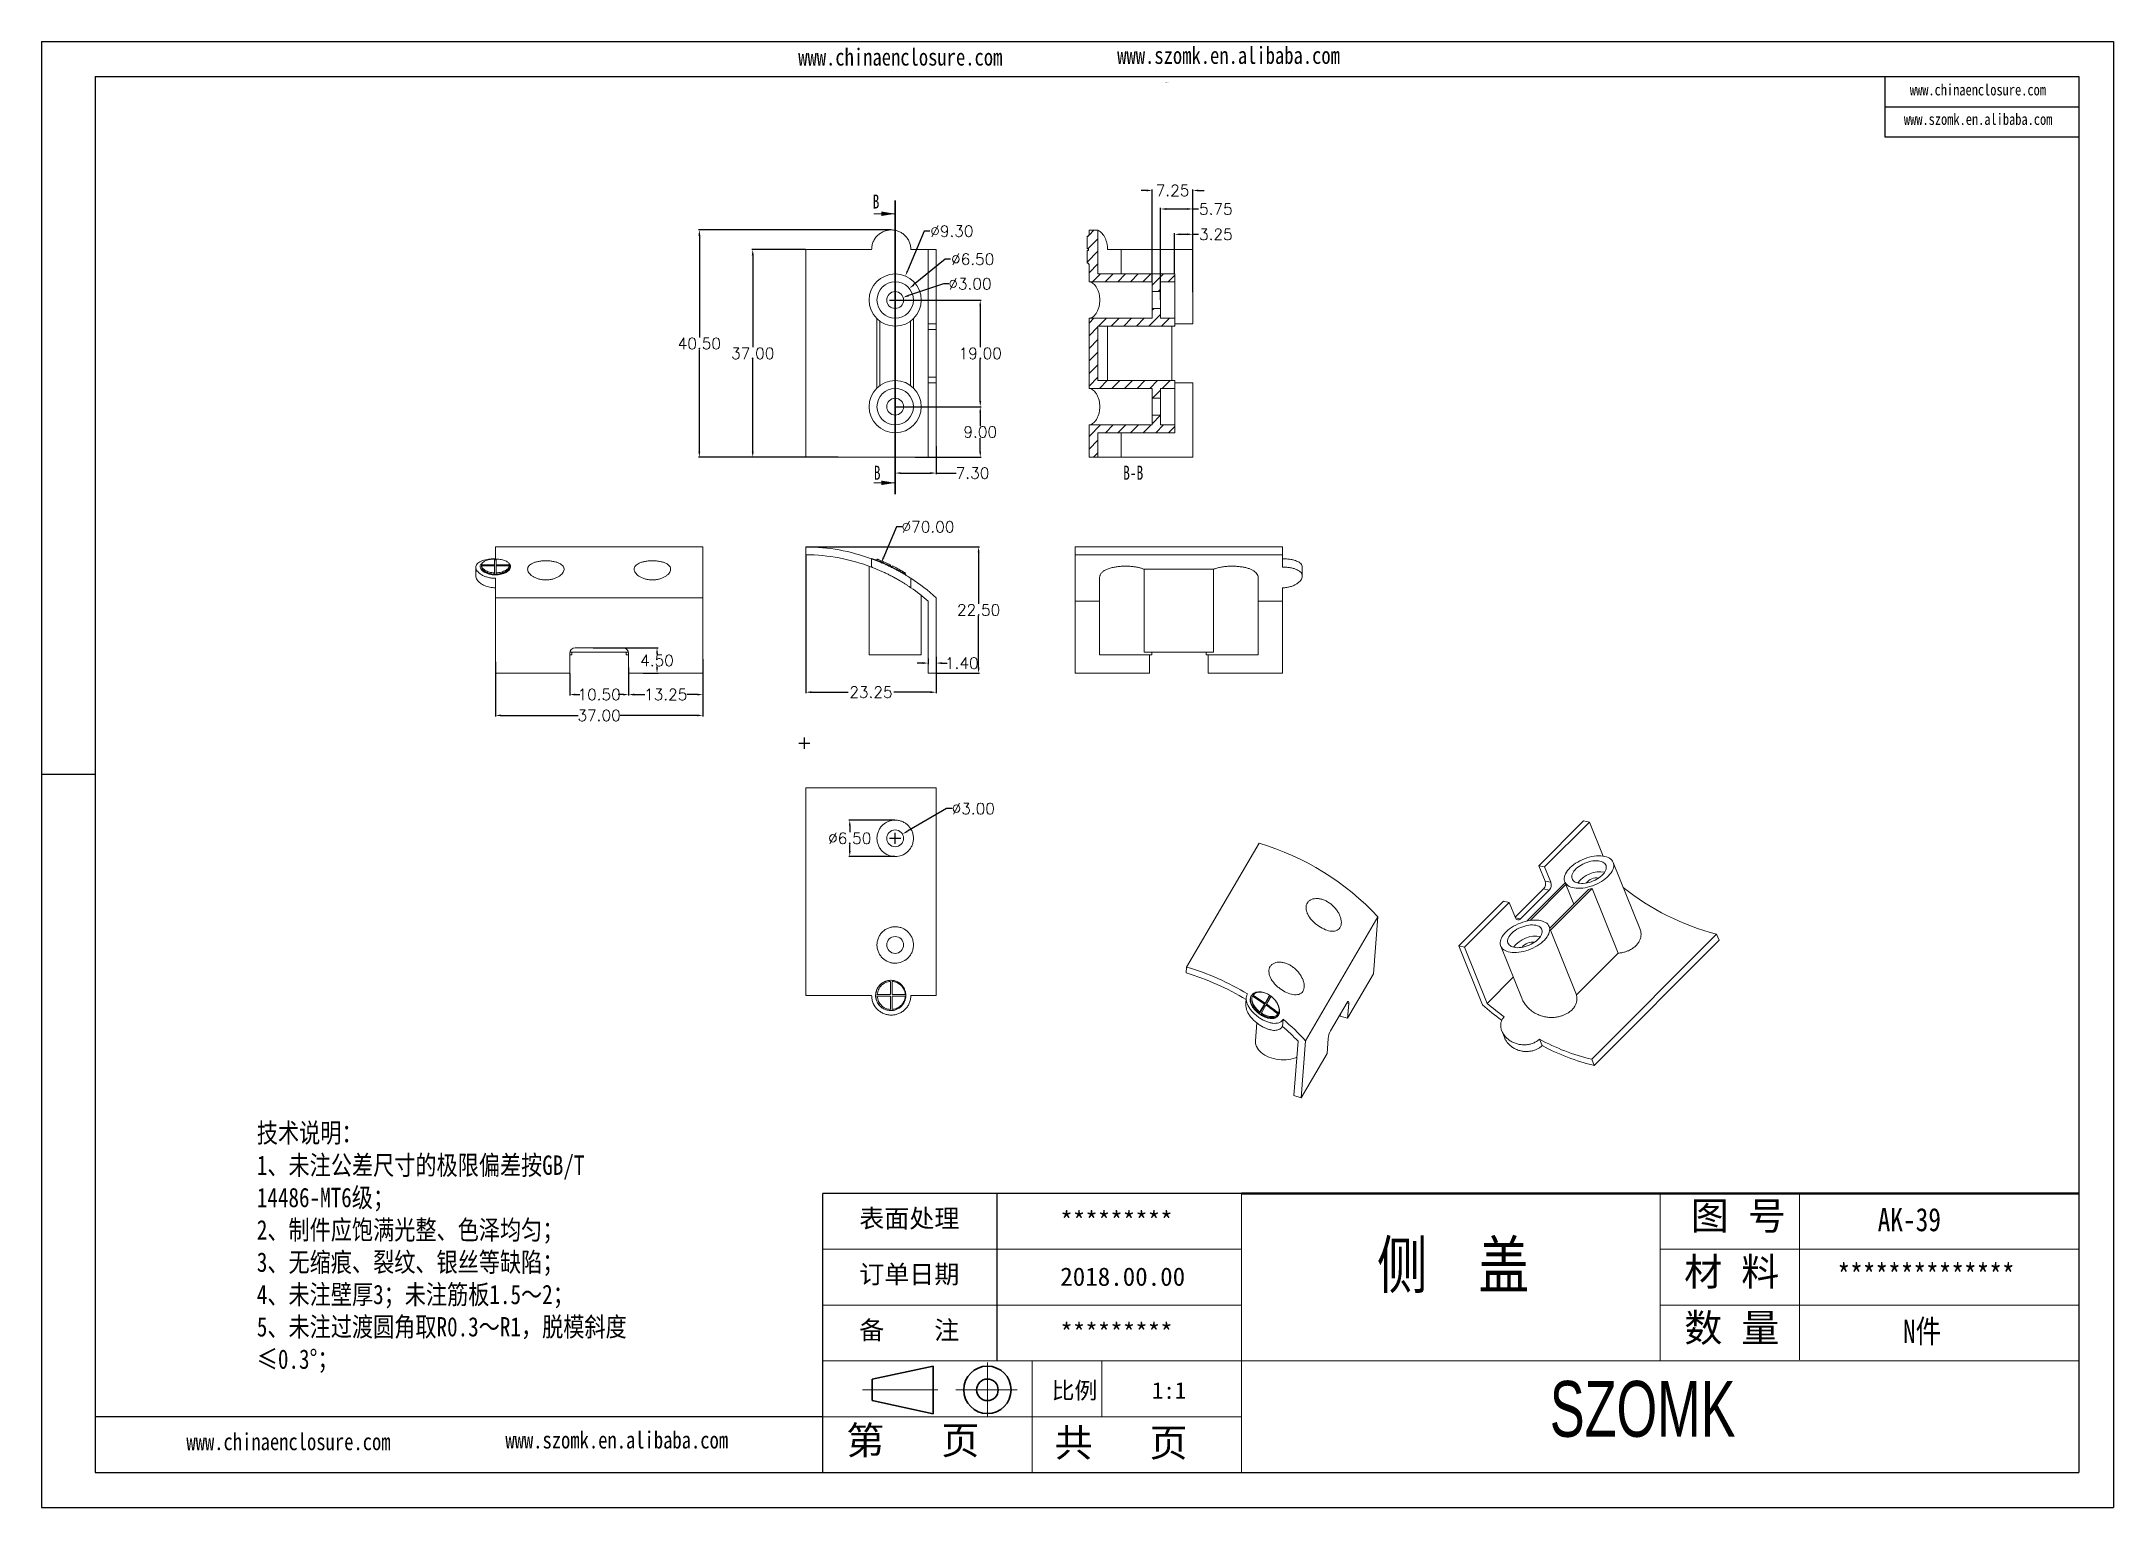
# Model space of a CAD drawing. Header units: inches. Extents: x 3440 to 5010, y 1126 to 1518.
# Drawn here: x 3439.9 to 3809.4, y 1125.7 to 1386.9 of the extents above; entities that cross this region are included whole.
import ezdxf

# ---------------------------------------------------------------- set-up
doc = ezdxf.new("R2010")
doc.units = ezdxf.units.IN
doc.header["$LTSCALE"] = 15
doc.linetypes.add('CENTER2', pattern=[28.575, 19.05, -3.175, 3.175, -3.175])
doc.linetypes.add('PHANTOM', pattern=[12.7, 6.35, -1.27, 1.27, -1.27, 1.27, -1.27])
doc.layers.add('10', color=7, linetype='Continuous')
doc.layers.add('文字', color=81, linetype='Continuous')
for name, color, linetype, lineweight in [('粗实线', 7, 'Continuous', 30), ('细实线', 3, 'Continuous', 9), ('细点划线', 2, 'CENTER2', 9)]:
    doc.layers.add(name, color=color, linetype=linetype, lineweight=lineweight)
doc.styles.add('SLDTEXTSTYLE0', font='TXT', dxfattribs={"width": 0.75})
doc.styles.add('SLDTEXTSTYLE6', font='TXT', dxfattribs={"width": 0.7})
doc.styles.get("Standard").update_dxf_attribs({"font": 'txt', "bigfont": 'gbcbig.shx'})
doc.styles.add('宋体', font='', dxfattribs={"width": 0.8, "height": 3.5})
doc.styles.add('长仿宋', font='', dxfattribs={"width": 0.7, "height": 4})
doc.styles.get('宋体').set_extended_font_data('SimSun')
doc.styles.get('长仿宋').set_extended_font_data('SimSun')
doc.dimstyles.new('2.5', dxfattribs={"dimtxt": 2, "dimasz": 1, "dimexe": 0.18, "dimexo": 0.0625, "dimgap": 0.09, "dimtad": 0, "dimtih": 1, "dimtoh": 1, "dimzin": 0, "dimdsep": 46, "dimtxsty": 'Standard', "dimcen": 1, "dimadec": 0, "dimazin": 2, "dimtfac": 1, "dimtofl": 0, "dimtmove": 0, "dimatfit": 3, "dimfxl": 0, "dimtolj": 1, "dimtzin": 0, "dimarcsym": 0})

msp = doc.modelspace()

# ---------------------------------------------------------------- texts
at = {"color": 7, "linetype": 'Continuous', "char_height": 2.5, "attachment_point": 1, "style": 'SLDTEXTSTYLE6'}
for s, insert in [('B', (3588.097, 1359.657)), ('B', (3588.314, 1311.323)), ('B-B', (3632.783, 1311.323))]:
    msp.add_mtext(s, dxfattribs=dict(at, insert=insert))
at = {"char_height": 3.27331, "width": 1860.38356, "attachment_point": 1}
for s, insert in [('{\\fSimHei|b0|i0|c134|p49;表面处理}', (3585.714, 1178.819)), ('{\\fSimHei|b0|i0|c134|p49;*********}', (3621.565, 1178.398)), ('{\\fSimHei|b0|i0|c134|p49;订单日期}', (3585.714, 1168.866)), ('{\\fSimHei|b0|i0|c134|p49;2018.00.00}', (3621.565, 1168.445)), ('{\\fSimHei|b0|i0|c134|p49;备    注}', (3585.714, 1158.913)), ('{\\fSimHei|b0|i0|c134|p49;*********}', (3621.565, 1158.492))]:
    msp.add_mtext(s, dxfattribs=dict(at, insert=insert))
at = {"layer": '文字', "color": 0, "attachment_point": 1, "style": '宋体'}
for s, insert, char_height, width in [('www.chinaenclosure.com', (3574.827, 1385.676), 3.04128, 53.43237), ('www.szomk.en.alibaba.com', (3631.712, 1385.977), 3.04128, 53.43237), ('www.chinaenclosure.com', (3773.064, 1379.342), 2.02752, 35.62158), ('www.szomk.en.alibaba.com', (3772.004, 1374.091), 2.02752, 35.62158), ('{\\H1.111x;技术说明：\\P1、未注公差尺寸的极限偏差按GB/T 14486-MT6级；\\P2、制件应饱满光整、色泽均匀；\\P3、无缩痕、裂纹、银丝等缺陷；\\P4、未注壁厚3；未注筋板1.5～2；\\P5、未注过渡圆角取R0.3～R1，脱模斜度≤0.3%%D；}', (3478.286, 1194.161), 3.1104, 70.05991), ('{\\H1.111x;AK-39}', (3767.331, 1179.044), 3.73248, 43.15166), ('侧  盖', (3678.034, 1173.051), 8.2944, 106.04092), ('{\\H1.111x;**************}', (3760.152, 1169.091), 3.73248, 43.15166), ('{\\H1.111x;N件}', (3771.846, 1159.137), 3.73248, 43.15166), ('www.chinaenclosure.com', (3465.722, 1138.918), 3.04128, 53.43237), ('www.szomk.en.alibaba.com', (3522.607, 1139.219), 3.04128, 53.43237)]:
    msp.add_mtext(s, dxfattribs=dict(at, insert=insert, char_height=char_height, width=width))
at = {"layer": '粗实线', "insert": (3708.858, 1148.22), "char_height": 9.95328, "width": 111.61619, "attachment_point": 1, "style": '长仿宋'}
msp.add_mtext('{\\fSTXinwei|b0|i0|c134|p2;SZOMK}', dxfattribs=at)
at = {"layer": '细实线', "color": 7, "attachment_point": 1}
for s, insert, char_height, width in [('{\\fSimSun|b0|i0|c134|p54;图 号}', (3733.994, 1180.133), 4.97664, 24.8832), ('{\\fSimSun|b0|i0|c134|p54;材 料   }', (3732.814, 1170.18), 4.97664, 24.8832), ('{\\fSimSun|b0|i0|c134|p54;数 量}', (3732.839, 1160.177), 4.97664, 22.48509), ('{\\fSimSun|b0|i0|c134|p54;比例}', (3620.031, 1148.015), 2.98598, 13.10754), ('{\\fSimSun|b0|i0|c134|p54;1:1}', (3637.916, 1148.015), 2.98598, 13.10754), ('{\\fSimSun|b0|i0|c134|p54;第   页}', (3583.41, 1140.12), 4.97664, 37.3248), ('{\\fSimSun|b0|i0|c134|p54; 共   页}', (3617.157, 1139.697), 4.97664, 37.3248)]:
    msp.add_mtext(s, dxfattribs=dict(at, insert=insert, char_height=char_height, width=width))

# ---------------------------------------------------------------- blocks, each defined once
blk = doc.blocks.new('SW_NOTE_0')
at = {"color": 0, "linetype": 'Continuous', "lineweight": 0, "char_height": 0.06, "attachment_point": 1, "style": 'SLDTEXTSTYLE0'}
for s, insert in [('INTERPRET GEOMETRIC', (0, 0.08)), ('TOLERANCING PER:', (0, -0.02))]:
    blk.add_mtext(s, dxfattribs=dict(at, insert=insert))
blk = doc.blocks.new('*D425')
at = {"color": 0, "lineweight": -2, "transparency": 16777216}
for p, q in [((3576.24, 1296.86), (3607.18, 1296.86)), ((3607, 1295.86), (3607, 1286.7)), ((3607, 1275.36), (3607, 1284.52)), ((3599.49, 1274.36), (3607.18, 1274.36))]:
    blk.add_line(p, q, dxfattribs=at)
at = {"color": 0, "transparency": 16777216}
for points in [[(3606.83, 1295.86), (3607.17, 1295.86), (3607, 1296.86)], [(3606.83, 1275.36), (3607.17, 1275.36), (3607, 1274.36)]]:
    blk.add_solid(points, dxfattribs=at)
at = {"layer": 'Defpoints', "color": 0, "transparency": 16777216}
for p in [(3576.17, 1296.86), (3599.42, 1274.36), (3607, 1274.36)]:
    blk.add_point(p, dxfattribs=at)
at = {"color": 0, "transparency": 16777216, "insert": (3607, 1285.61), "char_height": 2, "attachment_point": 5}
blk.add_mtext('\\A1;22.50', dxfattribs=at)
blk = doc.blocks.new('*D426')
at = {"color": 0, "lineweight": -2, "transparency": 16777216}
for p, q in [((3576.17, 1295.4), (3576.17, 1270.78)), ((3599.42, 1275.97), (3599.42, 1270.78)), ((3577.17, 1270.96), (3583.71, 1270.96)), ((3598.42, 1270.96), (3591.89, 1270.96))]:
    blk.add_line(p, q, dxfattribs=at)
at = {"color": 0, "transparency": 16777216}
for points in [[(3577.17, 1271.13), (3577.17, 1270.8), (3576.17, 1270.96)], [(3598.42, 1271.13), (3598.42, 1270.8), (3599.42, 1270.96)]]:
    blk.add_solid(points, dxfattribs=at)
at = {"layer": 'Defpoints', "color": 0, "transparency": 16777216}
for p in [(3576.17, 1295.46), (3599.42, 1276.03), (3576.17, 1270.96)]:
    blk.add_point(p, dxfattribs=at)
at = {"color": 0, "transparency": 16777216, "insert": (3587.8, 1270.96), "char_height": 2, "attachment_point": 5}
blk.add_mtext('\\A1;23.25', dxfattribs=at)
blk = doc.blocks.new('*D427')
at = {"color": 0, "lineweight": -2, "transparency": 16777216}
for p, q in [((3576.11, 1349.84), (3566.54, 1349.84)), ((3566.72, 1348.84), (3566.72, 1332.43)), ((3566.72, 1313.84), (3566.72, 1330.25)), ((3576.11, 1312.84), (3566.54, 1312.84))]:
    blk.add_line(p, q, dxfattribs=at)
at = {"color": 0, "transparency": 16777216}
for points in [[(3566.55, 1348.84), (3566.89, 1348.84), (3566.72, 1349.84)], [(3566.55, 1313.84), (3566.89, 1313.84), (3566.72, 1312.84)]]:
    blk.add_solid(points, dxfattribs=at)
at = {"layer": 'Defpoints', "color": 0, "transparency": 16777216}
for p in [(3566.72, 1349.84), (3576.17, 1349.84), (3576.17, 1312.84)]:
    blk.add_point(p, dxfattribs=at)
at = {"color": 0, "transparency": 16777216, "insert": (3566.72, 1331.34), "char_height": 2, "attachment_point": 5}
blk.add_mtext('\\A1;37.00', dxfattribs=at)
blk = doc.blocks.new('*D428')
at = {"color": 0, "lineweight": -2, "transparency": 16777216}
for p, q in [((3591.36, 1353.34), (3557.02, 1353.34)), ((3557.2, 1352.34), (3557.2, 1334.18)), ((3557.2, 1313.84), (3557.2, 1332)), ((3581.96, 1312.84), (3557.02, 1312.84))]:
    blk.add_line(p, q, dxfattribs=at)
at = {"color": 0, "transparency": 16777216}
for points in [[(3557.03, 1352.34), (3557.37, 1352.34), (3557.2, 1353.34)], [(3557.03, 1313.84), (3557.37, 1313.84), (3557.2, 1312.84)]]:
    blk.add_solid(points, dxfattribs=at)
at = {"layer": 'Defpoints', "color": 0, "transparency": 16777216}
for p in [(3557.2, 1353.34), (3591.42, 1353.34), (3582.02, 1312.84)]:
    blk.add_point(p, dxfattribs=at)
at = {"color": 0, "transparency": 16777216, "insert": (3557.2, 1333.09), "char_height": 2, "attachment_point": 5}
blk.add_mtext('\\A1;40.50', dxfattribs=at)
blk = doc.blocks.new('*D429')
at = {"color": 0, "lineweight": -2, "transparency": 16777216}
for p, q in [((3592.19, 1340.84), (3607.47, 1340.84)), ((3607.29, 1339.84), (3607.29, 1332.43)), ((3607.29, 1322.84), (3607.29, 1330.25)), ((3592.19, 1321.84), (3607.47, 1321.84))]:
    blk.add_line(p, q, dxfattribs=at)
at = {"color": 0, "transparency": 16777216}
for points in [[(3607.13, 1339.84), (3607.46, 1339.84), (3607.29, 1340.84)], [(3607.13, 1322.84), (3607.46, 1322.84), (3607.29, 1321.84)]]:
    blk.add_solid(points, dxfattribs=at)
at = {"layer": 'Defpoints', "color": 0, "transparency": 16777216}
for p in [(3592.12, 1340.84), (3607.29, 1340.84), (3592.12, 1321.84)]:
    blk.add_point(p, dxfattribs=at)
at = {"color": 0, "transparency": 16777216, "insert": (3607.29, 1331.34), "char_height": 2, "attachment_point": 5}
blk.add_mtext('\\A1;19.00', dxfattribs=at)
blk = doc.blocks.new('*D430')
at = {"color": 0, "lineweight": -2, "transparency": 16777216}
for p, q in [((3592.19, 1321.84), (3607.47, 1321.84)), ((3607.29, 1320.84), (3607.29, 1318.43)), ((3607.29, 1313.84), (3607.29, 1316.25)), ((3595.68, 1312.84), (3607.47, 1312.84))]:
    blk.add_line(p, q, dxfattribs=at)
at = {"color": 0, "transparency": 16777216}
for points in [[(3607.13, 1320.84), (3607.46, 1320.84), (3607.29, 1321.84)], [(3607.13, 1313.84), (3607.46, 1313.84), (3607.29, 1312.84)]]:
    blk.add_solid(points, dxfattribs=at)
at = {"layer": 'Defpoints', "color": 0, "transparency": 16777216}
for p in [(3592.12, 1321.84), (3607.29, 1321.84), (3595.62, 1312.84)]:
    blk.add_point(p, dxfattribs=at)
at = {"color": 0, "transparency": 16777216, "insert": (3607.29, 1317.34), "char_height": 2, "attachment_point": 5}
blk.add_mtext('\\A1;9.00', dxfattribs=at)
blk = doc.blocks.new('*D431')
at = {"color": 0, "lineweight": -2, "transparency": 16777216}
for p, q in [((3601.29, 1250.21), (3594.29, 1246.17)), ((3602.29, 1250.21), (3601.29, 1250.21)), ((3592.12, 1243.92), (3592.12, 1245.92)), ((3591.12, 1244.92), (3593.12, 1244.92))]:
    blk.add_line(p, q, dxfattribs=at)
at = {"color": 0, "transparency": 16777216}
blk.add_solid([(3594.21, 1246.31), (3594.37, 1246.02), (3593.42, 1245.67)], dxfattribs=at)
at = {"layer": 'Defpoints', "color": 0, "transparency": 16777216}
for p in [(3593.42, 1245.67), (3590.82, 1244.17)]:
    blk.add_point(p, dxfattribs=at)
at = {"color": 0, "transparency": 16777216, "insert": (3606.05, 1250.21), "char_height": 2, "attachment_point": 5}
blk.add_mtext('\\A1;∅3.00', dxfattribs=at)
blk = doc.blocks.new('*D432')
at = {"color": 0, "lineweight": -2, "transparency": 16777216}
for p, q in [((3597.31, 1353.13), (3594.32, 1346.05)), ((3598.31, 1353.13), (3597.31, 1353.13)), ((3592.12, 1339.84), (3592.12, 1341.84)), ((3591.12, 1340.84), (3593.12, 1340.84))]:
    blk.add_line(p, q, dxfattribs=at)
at = {"color": 0, "transparency": 16777216}
blk.add_solid([(3594.17, 1346.11), (3594.47, 1345.98), (3593.93, 1345.13)], dxfattribs=at)
at = {"layer": 'Defpoints', "color": 0, "transparency": 16777216}
for p in [(3593.93, 1345.13), (3590.32, 1336.56)]:
    blk.add_point(p, dxfattribs=at)
at = {"color": 0, "transparency": 16777216, "insert": (3602.23, 1353.13), "char_height": 2, "attachment_point": 5}
blk.add_mtext('\\A1;∅9.30', dxfattribs=at)
blk = doc.blocks.new('*D433')
at = {"color": 0, "lineweight": -2, "transparency": 16777216}
for p, q in [((3601.01, 1348.12), (3595.41, 1343.53)), ((3602.01, 1348.12), (3601.01, 1348.12)), ((3592.12, 1339.84), (3592.12, 1341.84)), ((3591.12, 1340.84), (3593.12, 1340.84))]:
    blk.add_line(p, q, dxfattribs=at)
at = {"color": 0, "transparency": 16777216}
blk.add_solid([(3595.31, 1343.66), (3595.52, 1343.41), (3594.64, 1342.9)], dxfattribs=at)
at = {"layer": 'Defpoints', "color": 0, "transparency": 16777216}
for p in [(3594.64, 1342.9), (3589.61, 1338.78)]:
    blk.add_point(p, dxfattribs=at)
at = {"color": 0, "transparency": 16777216, "insert": (3605.94, 1348.12), "char_height": 2, "attachment_point": 5}
blk.add_mtext('\\A1;∅6.50', dxfattribs=at)
blk = doc.blocks.new('*D434')
at = {"color": 0, "lineweight": -2, "transparency": 16777216}
for p, q in [((3592.12, 1339.84), (3592.12, 1341.84)), ((3600.71, 1343.74), (3594.49, 1341.64)), ((3601.71, 1343.74), (3600.71, 1343.74)), ((3591.12, 1340.84), (3593.12, 1340.84))]:
    blk.add_line(p, q, dxfattribs=at)
at = {"color": 0, "transparency": 16777216}
blk.add_solid([(3594.44, 1341.8), (3594.55, 1341.48), (3593.55, 1341.32)], dxfattribs=at)
at = {"layer": 'Defpoints', "color": 0, "transparency": 16777216}
for p in [(3590.7, 1340.36), (3593.55, 1341.32)]:
    blk.add_point(p, dxfattribs=at)
at = {"color": 0, "transparency": 16777216, "insert": (3605.46, 1343.74), "char_height": 2, "attachment_point": 5}
blk.add_mtext('\\A1;∅3.00', dxfattribs=at)
blk = doc.blocks.new('*D435')
at = {"color": 0, "lineweight": -2, "transparency": 16777216}
for p, q in [((3592.06, 1248.17), (3583.84, 1248.17)), ((3584.02, 1247.17), (3584.02, 1246.01)), ((3592.06, 1241.67), (3583.84, 1241.67)), ((3584.02, 1242.67), (3584.02, 1243.83))]:
    blk.add_line(p, q, dxfattribs=at)
at = {"color": 0, "transparency": 16777216}
for points in [[(3583.86, 1247.17), (3584.19, 1247.17), (3584.02, 1248.17)], [(3583.86, 1242.67), (3584.19, 1242.67), (3584.02, 1241.67)]]:
    blk.add_solid(points, dxfattribs=at)
at = {"layer": 'Defpoints', "color": 0, "transparency": 16777216}
for p in [(3592.12, 1248.17), (3584.02, 1241.67), (3592.12, 1241.67)]:
    blk.add_point(p, dxfattribs=at)
at = {"color": 0, "transparency": 16777216, "insert": (3584.02, 1244.92), "char_height": 2, "attachment_point": 5}
blk.add_mtext('\\A1;%%C6.50', dxfattribs=at)
blk = doc.blocks.new('*D436')
at = {"color": 0, "lineweight": -2, "transparency": 16777216}
for p, q in [((3592.12, 1313.51), (3592.12, 1309.83)), ((3599.42, 1314.8), (3599.42, 1309.83)), ((3593.12, 1310.01), (3598.42, 1310.01)), ((3599.42, 1310.01), (3603, 1310.01))]:
    blk.add_line(p, q, dxfattribs=at)
at = {"color": 0, "transparency": 16777216}
for points in [[(3593.12, 1310.18), (3593.12, 1309.85), (3592.12, 1310.01)], [(3598.42, 1310.18), (3598.42, 1309.85), (3599.42, 1310.01)]]:
    blk.add_solid(points, dxfattribs=at)
at = {"layer": 'Defpoints', "color": 0, "transparency": 16777216}
for p in [(3592.12, 1313.58), (3599.42, 1314.86), (3599.42, 1310.01)]:
    blk.add_point(p, dxfattribs=at)
at = {"color": 0, "transparency": 16777216, "insert": (3605.93, 1310.01), "char_height": 2, "attachment_point": 5}
blk.add_mtext('\\A1;7.30', dxfattribs=at)
blk = doc.blocks.new('*D437')
at = {"color": 0, "lineweight": -2, "transparency": 16777216}
for p, q in [((3538.25, 1278.86), (3549.83, 1278.86)), ((3549.65, 1277.86), (3549.65, 1277.7)), ((3549.65, 1275.36), (3549.65, 1275.52)), ((3547.2, 1274.36), (3549.83, 1274.36))]:
    blk.add_line(p, q, dxfattribs=at)
at = {"color": 0, "transparency": 16777216}
for points in [[(3549.49, 1277.86), (3549.82, 1277.86), (3549.65, 1278.86)], [(3549.49, 1275.36), (3549.82, 1275.36), (3549.65, 1274.36)]]:
    blk.add_solid(points, dxfattribs=at)
at = {"layer": 'Defpoints', "color": 0, "transparency": 16777216}
for p in [(3538.19, 1278.86), (3547.14, 1274.36), (3549.65, 1274.36)]:
    blk.add_point(p, dxfattribs=at)
at = {"color": 0, "transparency": 16777216, "insert": (3549.65, 1276.61), "char_height": 2, "attachment_point": 5}
blk.add_mtext('\\A1;4.50', dxfattribs=at)
blk = doc.blocks.new('*D438')
at = {"color": 0, "lineweight": -2, "transparency": 16777216}
for p, q in [((3544.58, 1274.3), (3544.58, 1270.36)), ((3557.83, 1274.3), (3557.83, 1270.36)), ((3545.58, 1270.54), (3547.45, 1270.54)), ((3556.83, 1270.54), (3554.96, 1270.54))]:
    blk.add_line(p, q, dxfattribs=at)
at = {"color": 0, "transparency": 16777216}
for points in [[(3545.58, 1270.7), (3545.58, 1270.37), (3544.58, 1270.54)], [(3556.83, 1270.7), (3556.83, 1270.37), (3557.83, 1270.54)]]:
    blk.add_solid(points, dxfattribs=at)
at = {"layer": 'Defpoints', "color": 0, "transparency": 16777216}
for p in [(3544.58, 1274.36), (3557.83, 1274.36), (3557.83, 1270.54)]:
    blk.add_point(p, dxfattribs=at)
at = {"color": 0, "transparency": 16777216, "insert": (3551.2, 1270.54), "char_height": 2, "attachment_point": 5}
blk.add_mtext('\\A1;13.25', dxfattribs=at)
blk = doc.blocks.new('*D439')
at = {"color": 0, "lineweight": -2, "transparency": 16777216}
for p, q in [((3544.58, 1275.35), (3544.58, 1270.36)), ((3534.08, 1274.3), (3534.08, 1270.36)), ((3535.08, 1270.54), (3535.9, 1270.54)), ((3543.58, 1270.54), (3542.75, 1270.54))]:
    blk.add_line(p, q, dxfattribs=at)
at = {"color": 0, "transparency": 16777216}
for points in [[(3535.08, 1270.7), (3535.08, 1270.37), (3534.08, 1270.54)], [(3543.58, 1270.7), (3543.58, 1270.37), (3544.58, 1270.54)]]:
    blk.add_solid(points, dxfattribs=at)
at = {"layer": 'Defpoints', "color": 0, "transparency": 16777216}
for p in [(3544.58, 1275.41), (3534.08, 1274.36), (3534.08, 1270.54)]:
    blk.add_point(p, dxfattribs=at)
at = {"color": 0, "transparency": 16777216, "insert": (3539.33, 1270.54), "char_height": 2, "attachment_point": 5}
blk.add_mtext('\\A1;10.50', dxfattribs=at)
blk = doc.blocks.new('*D440')
at = {"color": 0, "lineweight": -2, "transparency": 16777216}
for p, q in [((3520.83, 1276.37), (3520.83, 1266.64)), ((3557.83, 1276.82), (3557.83, 1266.64)), ((3521.83, 1266.82), (3535.57, 1266.82)), ((3556.83, 1266.82), (3543.08, 1266.82))]:
    blk.add_line(p, q, dxfattribs=at)
at = {"color": 0, "transparency": 16777216}
for points in [[(3521.83, 1266.99), (3521.83, 1266.66), (3520.83, 1266.82)], [(3556.83, 1266.99), (3556.83, 1266.66), (3557.83, 1266.82)]]:
    blk.add_solid(points, dxfattribs=at)
at = {"layer": 'Defpoints', "color": 0, "transparency": 16777216}
for p in [(3520.83, 1276.44), (3557.83, 1276.88), (3557.83, 1266.82)]:
    blk.add_point(p, dxfattribs=at)
at = {"color": 0, "transparency": 16777216, "insert": (3539.33, 1266.82), "char_height": 2, "attachment_point": 5}
blk.add_mtext('\\A1;37.00', dxfattribs=at)
blk = doc.blocks.new('*D441')
at = {"color": 0, "lineweight": -2, "transparency": 16777216}
for p, q in [((3592.38, 1300.43), (3590.05, 1294.98)), ((3593.38, 1300.43), (3592.38, 1300.43)), ((3574.93, 1261.86), (3576.93, 1261.86)), ((3575.93, 1260.86), (3575.93, 1262.86))]:
    blk.add_line(p, q, dxfattribs=at)
blk.add_arc((3575.93, 1261.86), 35, 66.6067, 69.8495, dxfattribs=at)
at = {"color": 0, "transparency": 16777216}
blk.add_solid([(3589.9, 1295.04), (3590.2, 1294.91), (3589.66, 1294.06)], dxfattribs=at)
at = {"layer": 'Defpoints', "color": 0, "transparency": 16777216}
for p in [(3589.66, 1294.06), (3562.19, 1229.67)]:
    blk.add_point(p, dxfattribs=at)
at = {"color": 0, "transparency": 16777216, "insert": (3597.97, 1300.43), "char_height": 2, "attachment_point": 5}
blk.add_mtext('\\A1;∅70.00', dxfattribs=at)
blk = doc.blocks.new('*D442')
at = {"color": 0, "lineweight": -2, "transparency": 16777216}
for p, q in [((3641.96, 1345.56), (3641.96, 1352.74)), ((3642.96, 1352.56), (3644.21, 1352.56)), ((3645.21, 1349.91), (3645.21, 1352.74)), ((3645.21, 1352.56), (3646.21, 1352.56))]:
    blk.add_line(p, q, dxfattribs=at)
at = {"color": 0, "transparency": 16777216}
for points in [[(3642.96, 1352.73), (3642.96, 1352.4), (3641.96, 1352.56)], [(3644.21, 1352.73), (3644.21, 1352.4), (3645.21, 1352.56)]]:
    blk.add_solid(points, dxfattribs=at)
at = {"layer": 'Defpoints', "color": 0, "transparency": 16777216}
for p in [(3645.21, 1352.56), (3645.21, 1349.84), (3641.96, 1345.49)]:
    blk.add_point(p, dxfattribs=at)
at = {"color": 0, "transparency": 16777216, "insert": (3649.3, 1352.56), "char_height": 2, "attachment_point": 5}
blk.add_mtext('\\A1;3.25', dxfattribs=at)
blk = doc.blocks.new('*D443')
at = {"color": 0, "lineweight": -2, "transparency": 16777216}
for p, q in [((3639.46, 1340.91), (3639.46, 1357.26)), ((3640.46, 1357.08), (3644.21, 1357.08)), ((3645.21, 1342.24), (3645.21, 1357.26)), ((3645.21, 1357.08), (3646.21, 1357.08))]:
    blk.add_line(p, q, dxfattribs=at)
at = {"color": 0, "transparency": 16777216}
for points in [[(3640.46, 1357.24), (3640.46, 1356.91), (3639.46, 1357.08)], [(3644.21, 1357.24), (3644.21, 1356.91), (3645.21, 1357.08)]]:
    blk.add_solid(points, dxfattribs=at)
at = {"layer": 'Defpoints', "color": 0, "transparency": 16777216}
for p in [(3639.46, 1357.08), (3645.21, 1342.18), (3639.46, 1340.84)]:
    blk.add_point(p, dxfattribs=at)
at = {"color": 0, "transparency": 16777216, "insert": (3649.3, 1357.08), "char_height": 2, "attachment_point": 5}
blk.add_mtext('\\A1;5.75', dxfattribs=at)
blk = doc.blocks.new('*D444')
at = {"color": 0, "lineweight": -2, "transparency": 16777216}
for p, q in [((3636.96, 1360.38), (3635.96, 1360.38)), ((3637.96, 1344.16), (3637.96, 1360.56)), ((3645.21, 1343.28), (3645.21, 1360.56)), ((3646.21, 1360.38), (3647.21, 1360.38))]:
    blk.add_line(p, q, dxfattribs=at)
at = {"color": 0, "transparency": 16777216}
for points in [[(3636.96, 1360.54), (3636.96, 1360.21), (3637.96, 1360.38)], [(3646.21, 1360.54), (3646.21, 1360.21), (3645.21, 1360.38)]]:
    blk.add_solid(points, dxfattribs=at)
at = {"layer": 'Defpoints', "color": 0, "transparency": 16777216}
for p in [(3637.96, 1360.38), (3637.96, 1344.09), (3645.21, 1343.22)]:
    blk.add_point(p, dxfattribs=at)
at = {"color": 0, "transparency": 16777216, "insert": (3641.59, 1360.38), "char_height": 2, "attachment_point": 5}
blk.add_mtext('\\A1;7.25', dxfattribs=at)
blk = doc.blocks.new('*D459')
at = {"color": 0, "lineweight": -2, "transparency": 16777216}
for p, q in [((3597.02, 1276.15), (3596.02, 1276.15)), ((3598.02, 1276.96), (3598.02, 1275.97)), ((3599.42, 1277.28), (3599.42, 1275.97)), ((3600.42, 1276.15), (3601.42, 1276.15))]:
    blk.add_line(p, q, dxfattribs=at)
at = {"color": 0, "transparency": 16777216}
for points in [[(3597.02, 1276.32), (3597.02, 1275.99), (3598.02, 1276.15)], [(3600.42, 1276.32), (3600.42, 1275.99), (3599.42, 1276.15)]]:
    blk.add_solid(points, dxfattribs=at)
at = {"layer": 'Defpoints', "color": 0, "transparency": 16777216}
for p in [(3598.02, 1277.03), (3599.42, 1277.35), (3599.42, 1276.15)]:
    blk.add_point(p, dxfattribs=at)
at = {"color": 0, "transparency": 16777216, "insert": (3604.01, 1276.15), "char_height": 2, "attachment_point": 5}
blk.add_mtext('\\A1;1.40', dxfattribs=at)

# ---------------------------------------------------------------- dimensions: what is measured, and where the dimension line sits
for base, p1, p2, picture, middle in [((3637.964, 1360.377), (3645.214, 1343.218), (3637.964, 1344.093), '*D444', (3641.589, 1360.377)), ((3645.214, 1352.562), (3641.964, 1345.493), (3645.214, 1349.843), '*D442', (3649.304, 1352.562)), ((3576.174, 1270.963), (3599.424, 1276.029), (3576.174, 1295.461), '*D426', (3587.799, 1270.963)), ((3557.828, 1266.824), (3520.828, 1276.437), (3557.828, 1276.884), '*D440', (3539.328, 1266.824)), ((3534.078, 1270.537), (3544.578, 1275.408), (3534.078, 1274.361), '*D439', (3539.328, 1270.537)), ((3599.424, 1276.155), (3598.024, 1277.027), (3599.424, 1277.347), '*D459', (3604.014, 1276.155)), ((3557.828, 1270.537), (3544.578, 1274.361), (3557.828, 1274.361), '*D438', (3551.203, 1270.537))]:
    dim = msp.add_linear_dim(base=base, p1=p1, p2=p2, dimstyle='2.5')
    dim.commit()
    dim.dimension.update_dxf_attribs({"geometry": picture, "text_midpoint": middle})
for base, p1, p2, picture, middle in [((3639.464, 1357.075), (3645.214, 1342.176), (3639.464, 1340.843), '*D443', (3649.304, 1357.075)), ((3599.424, 1310.012), (3592.124, 1313.576), (3599.424, 1314.859), '*D436', (3605.927, 1310.012))]:
    dim = msp.add_linear_dim(base=base, p1=p1, p2=p2, dimstyle='2.5')
    dim.commit()
    dim.dimension.update_dxf_attribs({"geometry": picture, "text_midpoint": middle, "dimtype": 160})
for base, p1, p2, picture, middle in [((3557.2, 1353.343), (3582.018, 1312.843), (3591.424, 1353.343), '*D428', (3557.2, 1333.093)), ((3566.719, 1349.843), (3576.174, 1312.843), (3576.174, 1349.843), '*D427', (3566.719, 1331.343)), ((3607.293, 1340.843), (3592.124, 1321.843), (3592.124, 1340.843), '*D429', (3607.293, 1331.343)), ((3607.293, 1321.843), (3595.621, 1312.843), (3592.124, 1321.843), '*D430', (3607.293, 1317.343)), ((3607.001, 1274.361), (3576.174, 1296.861), (3599.424, 1274.361), '*D425', (3607.001, 1285.611)), ((3549.653, 1274.361), (3538.191, 1278.861), (3547.14, 1274.361), '*D437', (3549.653, 1276.611))]:
    dim = msp.add_linear_dim(base=base, p1=p1, p2=p2, angle=90, dimstyle='2.5')
    dim.commit()
    dim.dimension.update_dxf_attribs({"geometry": picture, "text_midpoint": middle})
for p1, p2, picture, middle in [((3590.317, 1336.558), (3593.931, 1345.127), '*D432', (3602.229, 1353.127)), ((3589.609, 1338.784), (3594.639, 1342.901), '*D433', (3605.936, 1348.116)), ((3590.703, 1340.363), (3593.545, 1341.322), '*D434', (3605.462, 1343.738)), ((3562.194, 1229.668), (3589.657, 1294.056), '*D441', (3597.967, 1300.434)), ((3590.825, 1244.167), (3593.423, 1245.667), '*D431', (3606.045, 1250.205))]:
    dim = msp.add_diameter_dim_2p(p1=p1, p2=p2, dimstyle='2.5')
    dim.commit()
    dim.dimension.update_dxf_attribs({"geometry": picture, "text_midpoint": middle, "dimtype": 163})
dim = msp.add_linear_dim(base=(3584.022, 1241.667), p1=(3592.124, 1248.167), p2=(3592.124, 1241.667), angle=90, text='%%C<>', dimstyle='2.5')
dim.commit()
dim.dimension.update_dxf_attribs({"geometry": '*D435', "text_midpoint": (3584.022, 1244.917)})

# ---------------------------------------------------------------- hatches: boundary and pattern name
at = {"linetype": 'Continuous', "lineweight": 0}
h = msp.add_hatch(dxfattribs=at)
h.set_pattern_fill('ANSI31', color=4, scale=0.5, style=0)
edge = h.paths.add_edge_path(flags=0)
edge.add_line((3639.464, 1342.343), (3639.464, 1344.093))
edge.add_line((3639.464, 1344.093), (3641.964, 1344.093))
edge.add_line((3641.964, 1344.093), (3641.964, 1345.493))
edge.add_line((3641.964, 1345.493), (3628.275, 1345.493))
edge.add_line((3628.275, 1345.493), (3628.275, 1353.272))
edge.add_line((3628.275, 1353.272), (3626.687, 1353.272))
edge.add_line((3626.687, 1353.272), (3626.687, 1352.414))
edge.add_spline(control_points=[(3626.687, 1352.414), (3626.676, 1352.416), (3626.666, 1352.417), (3626.655, 1352.418), (3626.645, 1352.42), (3626.634, 1352.421), (3626.624, 1352.422), (3626.607, 1352.425), (3626.591, 1352.427), (3626.574, 1352.429)], knot_values=[0, 0, 0, 0, 0.0000318, 0.0000318, 0.0000318, 0.0000637, 0.0000637, 0.0000637, 0.0001137, 0.0001137, 0.0001137, 0.0001137], weights=[1, 1, 1, 1, 1, 1, 1, 1, 1, 1], degree=3, periodic=0)
edge.add_line((3626.574, 1352.429), (3626.574, 1352.243))
edge.add_line((3626.574, 1352.243), (3626.349, 1352.243))
edge.add_line((3626.349, 1352.243), (3626.349, 1349.993))
edge.add_line((3626.349, 1349.993), (3626.574, 1349.993))
edge.add_line((3626.574, 1349.993), (3626.574, 1349.693))
edge.add_line((3626.574, 1349.693), (3626.349, 1349.693))
edge.add_line((3626.349, 1349.693), (3626.349, 1347.443))
edge.add_line((3626.349, 1347.443), (3626.574, 1347.443))
edge.add_line((3626.574, 1347.443), (3626.574, 1347.257))
edge.add_spline(control_points=[(3626.574, 1347.257), (3626.585, 1347.258), (3626.595, 1347.259), (3626.606, 1347.261), (3626.616, 1347.262), (3626.627, 1347.263), (3626.637, 1347.265), (3626.654, 1347.267), (3626.67, 1347.269), (3626.687, 1347.271)], knot_values=[0, 0, 0, 0, 0.0000318, 0.0000318, 0.0000318, 0.0000637, 0.0000637, 0.0000637, 0.0001137, 0.0001137, 0.0001137, 0.0001137], weights=[1, 1, 1, 1, 1, 1, 1, 1, 1, 1], degree=3, periodic=0)
edge.add_line((3626.687, 1347.271), (3626.687, 1344.093))
edge.add_line((3626.687, 1344.093), (3637.964, 1344.093))
edge.add_line((3637.964, 1344.093), (3637.964, 1342.343))
edge.add_line((3637.964, 1342.343), (3639.464, 1342.343))
h = msp.add_hatch(dxfattribs=at)
h.set_pattern_fill('ANSI31', color=4, scale=0.5, style=0)
h.paths.add_polyline_path([(3641.964, 1336.193), (3641.964, 1337.593), (3639.464, 1337.593), (3639.464, 1339.343), (3637.964, 1339.343), (3637.964, 1337.593), (3626.687, 1337.593), (3626.687, 1325.093), (3637.964, 1325.093), (3637.964, 1323.343), (3639.464, 1323.343), (3639.464, 1325.093), (3641.964, 1325.093), (3641.964, 1326.493), (3628.275, 1326.493), (3628.275, 1336.193)], flags=0)
h = msp.add_hatch(dxfattribs=at)
h.set_pattern_fill('ANSI31', color=4, scale=0.5, style=0)
h.paths.add_polyline_path([(3626.687, 1312.843), (3628.275, 1312.843), (3628.275, 1317.193), (3641.964, 1317.193), (3641.964, 1318.593), (3639.464, 1318.593), (3639.464, 1320.343), (3637.964, 1320.343), (3637.964, 1318.593), (3626.687, 1318.593)], flags=0)

# ---------------------------------------------------------------- linework, layer by layer
for p, q in [((3439.877, 1386.93), (3809.392, 1386.93)), ((3439.877, 1386.93), (3439.877, 1125.657)), ((3809.392, 1386.93), (3809.392, 1125.657)), ((3449.438, 1380.709), (3803.171, 1380.709)), ((3449.438, 1380.709), (3449.438, 1131.877)), ((3768.611, 1380.709), (3768.611, 1369.909)), ((3803.171, 1380.709), (3803.171, 1131.877)), ((3768.611, 1375.309), (3803.171, 1375.309)), ((3768.611, 1369.909), (3803.171, 1369.909)), ((3449.438, 1256.293), (3439.877, 1256.293)), ((3439.877, 1246.617), (3439.877, 1125.657)), ((3653.872, 1181.644), (3579.223, 1181.644)), ((3579.223, 1131.877), (3579.223, 1181.644)), ((3610.327, 1151.784), (3610.327, 1181.644)), ((3579.223, 1141.831), (3449.438, 1141.831)), ((3449.438, 1131.877), (3803.171, 1131.877)), ((3439.877, 1125.657), (3809.392, 1125.657)), ((3439.877, 1125.657), (3610.949, 1125.657))]:
    msp.add_line(p, q)
at = {"color": 7, "linetype": 'Continuous', "lineweight": 0}
for p, q in [((3588.324, 1356.227), (3592.124, 1356.227)), ((3588.324, 1308.273), (3592.124, 1308.273))]:
    msp.add_line(p, q, dxfattribs=at)
at = {"color": 1, "linetype": 'PHANTOM', "lineweight": 30}
msp.add_line((3592.124, 1306.273), (3592.124, 1358.594), dxfattribs=at)
at = {"color": 7, "linetype": 'Continuous', "lineweight": 15}
for p, q in [((3626.574, 1352.243), (3626.574, 1352.429)), ((3628.275, 1353.272), (3626.687, 1353.272)), ((3626.687, 1352.414), (3626.687, 1353.272)), ((3628.275, 1345.493), (3628.275, 1353.272)), ((3576.174, 1349.843), (3576.174, 1312.843)), ((3587.924, 1349.843), (3576.174, 1349.843)), ((3598.024, 1349.843), (3594.924, 1349.843)), ((3598.024, 1349.843), (3599.424, 1349.843)), ((3598.024, 1349.843), (3598.024, 1336.593)), ((3599.424, 1349.843), (3599.424, 1336.593)), ((3626.349, 1349.993), (3626.349, 1352.243)), ((3626.349, 1352.243), (3626.574, 1352.243)), ((3626.349, 1349.993), (3626.574, 1349.993)), ((3626.574, 1349.693), (3626.349, 1349.693)), ((3626.349, 1347.443), (3626.349, 1349.693)), ((3626.574, 1349.693), (3626.574, 1349.993)), ((3632.402, 1349.843), (3630, 1349.843)), ((3632.402, 1345.493), (3632.402, 1349.843)), ((3645.214, 1349.843), (3632.402, 1349.843)), ((3645.214, 1349.843), (3645.214, 1336.593)), ((3626.574, 1347.443), (3626.349, 1347.443)), ((3626.574, 1347.257), (3626.574, 1347.443)), ((3626.687, 1344.093), (3626.687, 1347.271)), ((3628.275, 1345.493), (3641.964, 1345.493)), ((3641.964, 1345.493), (3641.964, 1344.093)), ((3626.687, 1344.093), (3637.964, 1344.093)), ((3637.964, 1344.093), (3637.964, 1342.343)), ((3637.964, 1342.343), (3639.464, 1342.343)), ((3637.964, 1339.343), (3637.964, 1342.343)), ((3639.464, 1344.093), (3641.964, 1344.093)), ((3639.464, 1344.093), (3639.464, 1342.343)), ((3639.464, 1339.343), (3639.464, 1342.343)), ((3641.964, 1337.593), (3641.964, 1344.093)), ((3637.964, 1339.343), (3637.964, 1337.593)), ((3639.464, 1339.343), (3637.964, 1339.343)), ((3639.464, 1339.343), (3639.464, 1337.593)), ((3588.874, 1337.517), (3588.874, 1325.168)), ((3589.374, 1325.592), (3589.374, 1337.093)), ((3594.874, 1337.093), (3594.874, 1325.592)), ((3595.374, 1325.168), (3595.374, 1337.517)), ((3599.424, 1336.593), (3598.024, 1336.593)), ((3598.024, 1335.593), (3598.024, 1336.593)), ((3599.424, 1335.593), (3598.024, 1335.593)), ((3598.024, 1335.593), (3598.024, 1327.093)), ((3599.424, 1336.593), (3599.424, 1335.593)), ((3599.424, 1327.093), (3599.424, 1335.593)), ((3637.964, 1337.593), (3626.687, 1337.593)), ((3626.687, 1325.093), (3626.687, 1337.593)), ((3641.964, 1336.193), (3628.275, 1336.193)), ((3628.275, 1326.493), (3628.275, 1336.193)), ((3629.966, 1336.193), (3629.966, 1326.493)), ((3641.964, 1337.593), (3639.464, 1337.593)), ((3641.464, 1336.193), (3641.464, 1326.493)), ((3641.964, 1337.593), (3641.964, 1336.193)), ((3641.964, 1336.593), (3645.214, 1336.593)), ((3598.024, 1327.093), (3599.424, 1327.093)), ((3598.024, 1326.093), (3598.024, 1327.093)), ((3599.424, 1327.093), (3599.424, 1326.093)), ((3598.024, 1326.093), (3598.024, 1312.843)), ((3598.024, 1326.093), (3599.424, 1326.093)), ((3599.424, 1326.093), (3599.424, 1312.843)), ((3626.687, 1325.093), (3637.964, 1325.093)), ((3628.275, 1326.493), (3641.964, 1326.493)), ((3637.964, 1325.093), (3637.964, 1323.343)), ((3637.964, 1323.343), (3639.464, 1323.343)), ((3637.964, 1320.343), (3637.964, 1323.343)), ((3639.464, 1325.093), (3641.964, 1325.093)), ((3639.464, 1325.093), (3639.464, 1323.343)), ((3639.464, 1320.343), (3639.464, 1323.343)), ((3641.964, 1326.493), (3641.964, 1325.093)), ((3641.964, 1326.093), (3645.214, 1326.093)), ((3641.964, 1318.593), (3641.964, 1325.093)), ((3645.214, 1326.093), (3645.214, 1312.843)), ((3637.964, 1320.343), (3637.964, 1318.593)), ((3639.464, 1320.343), (3637.964, 1320.343)), ((3639.464, 1320.343), (3639.464, 1318.593)), ((3637.964, 1318.593), (3626.687, 1318.593)), ((3626.687, 1312.843), (3626.687, 1318.593)), ((3628.275, 1312.843), (3628.275, 1317.193)), ((3641.964, 1317.193), (3628.275, 1317.193)), ((3632.402, 1312.843), (3632.402, 1317.193)), ((3641.964, 1318.593), (3639.464, 1318.593)), ((3641.964, 1318.593), (3641.964, 1317.193)), ((3576.174, 1312.843), (3598.024, 1312.843)), ((3598.024, 1312.843), (3599.424, 1312.843)), ((3628.275, 1312.843), (3626.687, 1312.843)), ((3628.275, 1312.843), (3632.402, 1312.843)), ((3645.214, 1312.843), (3632.402, 1312.843)), ((3518.128, 1293.389), (3518.128, 1293.299)), ((3520.678, 1293.651), (3518.332, 1293.651)), ((3518.332, 1293.651), (3518.332, 1293.504)), ((3518.332, 1293.504), (3520.678, 1293.504)), ((3518.332, 1293.281), (3518.332, 1293.504)), ((3520.678, 1294.68), (3520.678, 1293.651)), ((3520.678, 1293.504), (3520.678, 1293.651)), ((3520.678, 1293.504), (3520.678, 1292.232)), ((3520.828, 1296.861), (3557.828, 1296.861)), ((3520.828, 1294.741), (3520.828, 1296.861)), ((3520.978, 1293.651), (3520.978, 1294.68)), ((3523.323, 1293.651), (3520.978, 1293.651)), ((3520.978, 1293.504), (3520.978, 1293.651)), ((3520.978, 1292.232), (3520.978, 1293.504)), ((3520.978, 1293.504), (3523.323, 1293.504)), ((3523.323, 1293.504), (3523.323, 1293.651)), ((3523.323, 1293.504), (3523.323, 1293.281)), ((3523.528, 1293.299), (3523.528, 1293.389)), ((3557.828, 1296.861), (3557.828, 1287.801)), ((3576.174, 1296.861), (3576.174, 1295.461)), ((3587.474, 1293.414), (3587.474, 1277.611)), ((3587.924, 1293.247), (3587.924, 1294.741)), ((3588.665, 1294.569), (3588.629, 1294.476)), ((3588.928, 1294.465), (3588.928, 1294.68)), ((3591.274, 1293.651), (3591.274, 1293.429)), ((3591.574, 1293.281), (3591.574, 1293.504)), ((3624.215, 1296.861), (3624.215, 1295.461)), ((3661.215, 1296.861), (3624.215, 1296.861)), ((3661.215, 1295.461), (3624.215, 1295.461)), ((3624.215, 1295.461), (3624.215, 1287.173)), ((3661.215, 1296.861), (3661.215, 1295.461)), ((3661.215, 1293.247), (3661.215, 1295.461)), ((3517.328, 1293.243), (3517.328, 1291.674)), ((3520.678, 1292.232), (3520.678, 1291.999)), ((3520.828, 1287.801), (3520.828, 1291.257)), ((3520.978, 1291.999), (3520.978, 1292.232)), ((3523.527, 1293.266), (3523.522, 1293.298)), ((3593.919, 1292.232), (3593.919, 1291.999)), ((3593.963, 1291.857), (3594.014, 1291.942)), ((3594.924, 1289.575), (3594.924, 1291.257)), ((3628.565, 1291.299), (3628.565, 1277.611)), ((3648.889, 1292.867), (3636.541, 1292.867)), ((3636.541, 1292.867), (3636.541, 1278.111)), ((3648.889, 1278.111), (3648.889, 1292.867)), ((3656.865, 1277.611), (3656.865, 1291.296)), ((3664.715, 1291.674), (3664.715, 1293.243)), ((3520.828, 1274.361), (3520.828, 1287.801)), ((3557.828, 1287.801), (3520.828, 1287.801)), ((3557.828, 1274.361), (3557.828, 1287.801)), ((3596.774, 1277.611), (3596.774, 1288.212)), ((3598.024, 1274.361), (3598.024, 1287.173)), ((3599.424, 1274.361), (3599.424, 1287.801)), ((3624.215, 1287.173), (3628.565, 1287.173)), ((3624.215, 1274.361), (3624.215, 1287.173)), ((3656.865, 1287.173), (3661.215, 1287.173)), ((3661.215, 1287.173), (3661.215, 1289.575)), ((3661.215, 1274.361), (3661.215, 1287.173)), ((3543.578, 1278.861), (3535.078, 1278.861)), ((3534.078, 1277.861), (3534.078, 1274.361)), ((3534.478, 1277.611), (3534.078, 1277.611)), ((3544.546, 1278.111), (3534.11, 1278.111)), ((3534.478, 1277.611), (3534.478, 1278.111)), ((3544.178, 1278.111), (3544.178, 1277.611)), ((3544.578, 1277.611), (3544.178, 1277.611)), ((3544.578, 1277.861), (3544.578, 1274.361)), ((3596.774, 1277.611), (3587.474, 1277.611)), ((3637.865, 1277.611), (3628.565, 1277.611)), ((3648.889, 1278.111), (3636.541, 1278.111)), ((3637.465, 1277.611), (3637.465, 1274.361)), ((3637.865, 1277.611), (3637.865, 1278.111)), ((3647.565, 1278.111), (3647.565, 1277.611)), ((3656.865, 1277.611), (3647.565, 1277.611)), ((3647.965, 1277.611), (3647.965, 1274.361)), ((3520.828, 1274.361), (3534.078, 1274.361)), ((3544.578, 1274.361), (3557.828, 1274.361)), ((3598.024, 1274.361), (3599.424, 1274.361)), ((3637.465, 1274.361), (3624.215, 1274.361)), ((3661.215, 1274.361), (3647.965, 1274.361)), ((3576.174, 1253.917), (3599.424, 1253.917)), ((3576.174, 1216.917), (3576.174, 1253.917)), ((3599.424, 1253.917), (3599.424, 1216.917)), ((3706.915, 1240.043), (3714.886, 1248.027)), ((3707.943, 1239.821), (3715.914, 1247.805)), ((3715.914, 1247.805), (3714.886, 1248.027)), ((3715.914, 1247.805), (3718.346, 1241.759)), ((3644.097, 1221.981), (3657.006, 1244.054)), ((3707.943, 1239.821), (3706.915, 1240.043)), ((3708.016, 1237.306), (3706.915, 1240.043)), ((3709.044, 1237.084), (3707.943, 1239.821)), ((3724.92, 1228.826), (3720.168, 1240.64)), ((3707.729, 1235.921), (3702.682, 1230.867)), ((3703.643, 1230.578), (3708.757, 1235.699)), ((3711.605, 1237.006), (3704.792, 1230.183)), ((3705.339, 1230.284), (3711.736, 1236.69)), ((3708.757, 1235.699), (3707.729, 1235.921)), ((3708.016, 1237.306), (3709.044, 1237.084)), ((3715.774, 1235.818), (3708.858, 1228.891)), ((3708.967, 1228.554), (3716.396, 1235.994)), ((3711.54, 1237.169), (3711.697, 1236.778)), ((3713.146, 1233.186), (3711.736, 1236.69)), ((3721.039, 1224.453), (3716.396, 1235.994)), ((3678.214, 1230.92), (3665.305, 1208.847)), ((3677.417, 1220.764), (3678.214, 1230.92)), ((3692.626, 1225.733), (3700.598, 1233.717)), ((3693.654, 1225.511), (3701.625, 1233.495)), ((3700.598, 1233.717), (3701.625, 1233.495)), ((3702.727, 1230.757), (3701.625, 1233.495)), ((3708.894, 1228.801), (3708.737, 1229.192)), ((3708.967, 1228.554), (3713.61, 1217.012)), ((3716.334, 1205.543), (3738.595, 1227.836)), ((3739.036, 1226.741), (3738.595, 1227.836)), ((3692.626, 1225.733), (3696.854, 1215.221)), ((3693.654, 1225.511), (3692.626, 1225.733)), ((3693.654, 1225.511), (3697.684, 1215.49)), ((3700.109, 1225.721), (3703.853, 1216.412)), ((3713.61, 1217.012), (3721.039, 1224.453)), ((3716.775, 1204.448), (3739.036, 1226.741)), ((3591.274, 1219.412), (3591.274, 1217.067)), ((3591.355, 1219.617), (3591.311, 1219.617)), ((3591.574, 1217.067), (3591.574, 1219.412)), ((3644.097, 1221.981), (3644.014, 1220.923)), ((3672.794, 1212.86), (3677.417, 1220.764)), ((3702.346, 1220.159), (3697.684, 1215.49)), ((3587.924, 1216.917), (3576.174, 1216.917)), ((3591.274, 1217.067), (3588.928, 1217.067)), ((3588.928, 1216.767), (3591.274, 1216.767)), ((3591.274, 1216.767), (3591.274, 1214.421)), ((3593.919, 1217.067), (3591.574, 1217.067)), ((3591.574, 1214.421), (3591.574, 1216.767)), ((3591.574, 1216.767), (3593.919, 1216.767)), ((3599.424, 1216.917), (3594.924, 1216.917)), ((3654.742, 1216.482), (3654.653, 1215.35)), ((3655.675, 1216.92), (3655.636, 1216.86)), ((3655.736, 1216.37), (3655.723, 1216.208)), ((3655.949, 1216.973), (3655.937, 1216.81)), ((3658.069, 1215.393), (3658.887, 1216.792)), ((3658.9, 1216.96), (3658.082, 1215.561)), ((3658.354, 1215.369), (3659.172, 1216.768)), ((3658.887, 1216.792), (3658.9, 1216.96)), ((3658.9, 1216.948), (3658.958, 1216.913)), ((3591.311, 1214.217), (3591.355, 1214.217)), ((3656.626, 1212.017), (3656.378, 1208.855)), ((3657.146, 1213.815), (3657.964, 1215.214)), ((3657.159, 1213.983), (3657.146, 1213.815)), ((3657.977, 1215.382), (3657.159, 1213.983)), ((3657.418, 1213.622), (3657.431, 1213.791)), ((3657.431, 1213.791), (3658.249, 1215.19)), ((3657.964, 1215.214), (3657.977, 1215.382)), ((3658.069, 1215.393), (3658.082, 1215.561)), ((3658.341, 1215.2), (3658.354, 1215.369)), ((3660.368, 1213.594), (3660.354, 1213.418)), ((3660.458, 1213.597), (3660.472, 1213.773)), ((3660.569, 1214.042), (3660.583, 1214.217)), ((3661.202, 1211.405), (3661.302, 1212.675)), ((3672.712, 1215.664), (3669.747, 1210.593)), ((3671.514, 1213.615), (3671.485, 1213.238)), ((3671.485, 1213.238), (3672.794, 1212.86)), ((3673.002, 1215.505), (3672.794, 1212.86)), ((3663.199, 1199.07), (3663.959, 1208.751)), ((3664.508, 1198.692), (3665.305, 1208.847)), ((3669.338, 1209.241), (3669.131, 1206.596)), ((3700.311, 1210.583), (3700.824, 1209.306)), ((3707.011, 1209.138), (3707.481, 1207.969)), ((3664.508, 1198.692), (3669.131, 1206.596)), ((3716.775, 1204.448), (3716.334, 1205.543)), ((3663.199, 1199.07), (3664.508, 1198.692))]:
    msp.add_line(p, q, dxfattribs=at)
at = {"color": 8, "linetype": 'Continuous', "lineweight": 15}
for p, q in [((3702.719, 1230.777), (3703.643, 1230.578)), ((3673.002, 1215.505), (3672.674, 1215.599))]:
    msp.add_line(p, q, dxfattribs=at)
at = {"color": 7, "linetype": 'Continuous', "lineweight": 15, "flags": 128}
for points in [[(3518.129, 1293.299), (3518.173, 1293.057), (3518.311, 1292.809), (3518.538, 1292.568), (3518.852, 1292.345), (3519.247, 1292.151), (3519.713, 1291.997), (3520.233, 1291.895), (3520.785, 1291.857), (3521.339, 1291.885), (3521.865, 1291.977), (3522.341, 1292.124), (3522.747, 1292.313), (3523.074, 1292.532), (3523.316, 1292.771), (3523.467, 1293.018), (3523.527, 1293.266), (3523.527, 1293.266)], [(3718.652, 1241.706), (3718.309, 1241.764), (3717.943, 1241.796), (3717.558, 1241.8), (3717.158, 1241.777), (3716.744, 1241.728), (3716.323, 1241.652), (3715.897, 1241.551), (3715.471, 1241.424), (3715.049, 1241.275), (3714.633, 1241.103), (3714.23, 1240.91), (3713.841, 1240.699), (3713.471, 1240.471), (3713.124, 1240.229), (3712.802, 1239.974), (3712.508, 1239.709), (3712.246, 1239.437), (3712.018, 1239.16), (3711.825, 1238.88), (3711.67, 1238.6), (3711.554, 1238.324), (3711.478, 1238.052), (3711.443, 1237.789), (3711.449, 1237.536), (3711.496, 1237.296), (3711.584, 1237.071), (3711.712, 1236.863), (3711.878, 1236.674), (3712.082, 1236.506), (3712.321, 1236.361), (3712.592, 1236.239), (3712.895, 1236.142), (3713.224, 1236.07), (3713.579, 1236.026), (3713.955, 1236.008), (3714.348, 1236.017), (3714.755, 1236.053), (3715.173, 1236.116), (3715.597, 1236.205), (3716.024, 1236.319), (3716.449, 1236.457), (3716.868, 1236.618), (3717.278, 1236.8), (3717.674, 1237.002), (3718.054, 1237.222), (3718.413, 1237.457), (3718.748, 1237.706), (3719.056, 1237.966), (3719.334, 1238.235), (3719.58, 1238.51), (3719.791, 1238.789), (3719.965, 1239.069), (3720.101, 1239.348), (3720.197, 1239.622), (3720.253, 1239.889), (3720.267, 1240.148), (3720.241, 1240.394), (3720.173, 1240.627), (3720.065, 1240.844), (3719.918, 1241.043), (3719.732, 1241.221), (3719.511, 1241.378), (3719.255, 1241.512), (3718.968, 1241.622), (3718.652, 1241.706)], [(3717.809, 1240.863), (3717.519, 1240.909), (3717.206, 1240.929), (3716.875, 1240.921), (3716.53, 1240.886), (3716.176, 1240.824), (3715.818, 1240.736), (3715.46, 1240.623), (3715.108, 1240.487), (3714.765, 1240.33), (3714.437, 1240.153), (3714.129, 1239.96), (3713.844, 1239.752), (3713.585, 1239.533), (3713.358, 1239.305), (3713.164, 1239.072), (3713.007, 1238.837), (3712.888, 1238.602), (3712.81, 1238.372), (3712.772, 1238.148), (3712.776, 1237.936), (3712.822, 1237.736), (3712.909, 1237.552), (3713.036, 1237.386), (3713.2, 1237.241), (3713.401, 1237.118), (3713.635, 1237.019), (3713.899, 1236.946), (3714.189, 1236.9), (3714.502, 1236.88), (3714.833, 1236.888), (3715.177, 1236.923), (3715.531, 1236.985), (3715.89, 1237.073), (3716.248, 1237.186), (3716.6, 1237.322), (3716.943, 1237.479), (3717.27, 1237.656), (3717.579, 1237.849), (3717.864, 1238.057), (3718.122, 1238.276), (3718.35, 1238.504), (3718.543, 1238.737), (3718.701, 1238.973), (3718.819, 1239.207), (3718.898, 1239.437), (3718.935, 1239.661), (3718.931, 1239.874), (3718.886, 1240.073), (3718.799, 1240.257), (3718.672, 1240.423), (3718.507, 1240.568), (3718.307, 1240.691), (3718.073, 1240.79), (3717.809, 1240.863)], [(3707.22, 1230.258), (3706.878, 1230.316), (3706.512, 1230.348), (3706.127, 1230.352), (3705.726, 1230.329), (3705.313, 1230.28), (3704.892, 1230.204), (3704.466, 1230.103), (3704.04, 1229.976), (3703.617, 1229.827), (3703.202, 1229.655), (3702.799, 1229.462), (3702.41, 1229.251), (3702.04, 1229.024), (3701.693, 1228.781), (3701.371, 1228.526), (3701.077, 1228.261), (3700.815, 1227.989), (3700.586, 1227.712), (3700.394, 1227.432), (3700.239, 1227.152), (3700.122, 1226.876), (3700.046, 1226.605), (3700.011, 1226.341), (3700.018, 1226.088), (3700.065, 1225.848), (3700.153, 1225.623), (3700.28, 1225.415), (3700.447, 1225.226), (3700.651, 1225.058), (3700.889, 1224.913), (3701.161, 1224.791), (3701.463, 1224.694), (3701.793, 1224.622), (3702.148, 1224.578), (3702.523, 1224.56), (3702.917, 1224.569), (3703.324, 1224.605), (3703.742, 1224.668), (3704.166, 1224.757), (3704.593, 1224.871), (3705.017, 1225.009), (3705.437, 1225.17), (3705.847, 1225.352), (3706.243, 1225.554), (3706.623, 1225.774), (3706.982, 1226.009), (3707.317, 1226.258), (3707.625, 1226.518), (3707.903, 1226.787), (3708.149, 1227.062), (3708.36, 1227.341), (3708.534, 1227.621), (3708.67, 1227.9), (3708.766, 1228.174), (3708.822, 1228.441), (3708.836, 1228.7), (3708.809, 1228.947), (3708.742, 1229.179), (3708.634, 1229.396), (3708.486, 1229.595), (3708.301, 1229.773), (3708.08, 1229.931), (3707.824, 1230.064), (3707.537, 1230.174), (3707.22, 1230.258)], [(3706.378, 1229.415), (3706.088, 1229.461), (3705.775, 1229.481), (3705.444, 1229.473), (3705.099, 1229.438), (3704.745, 1229.376), (3704.387, 1229.288), (3704.029, 1229.175), (3703.676, 1229.039), (3703.334, 1228.882), (3703.006, 1228.705), (3702.698, 1228.512), (3702.412, 1228.304), (3702.154, 1228.085), (3701.927, 1227.857), (3701.733, 1227.624), (3701.576, 1227.389), (3701.457, 1227.154), (3701.379, 1226.924), (3701.341, 1226.701), (3701.345, 1226.488), (3701.391, 1226.288), (3701.478, 1226.104), (3701.604, 1225.938), (3701.769, 1225.793), (3701.97, 1225.67), (3702.204, 1225.571), (3702.467, 1225.498), (3702.758, 1225.452), (3703.07, 1225.432), (3703.401, 1225.44), (3703.746, 1225.475), (3704.1, 1225.537), (3704.459, 1225.625), (3704.816, 1225.738), (3705.169, 1225.874), (3705.511, 1226.031), (3705.839, 1226.208), (3706.148, 1226.401), (3706.433, 1226.609), (3706.691, 1226.828), (3706.918, 1227.056), (3707.112, 1227.289), (3707.269, 1227.525), (3707.388, 1227.759), (3707.467, 1227.989), (3707.504, 1228.213), (3707.5, 1228.426), (3707.454, 1228.625), (3707.368, 1228.809), (3707.241, 1228.975), (3707.076, 1229.12), (3706.876, 1229.243), (3706.642, 1229.342), (3706.378, 1229.415)], [(3672.712, 1215.664), (3672.779, 1215.765), (3672.841, 1215.834), (3672.896, 1215.868), (3672.941, 1215.864), (3672.976, 1215.824), (3672.998, 1215.748), (3673.007, 1215.641), (3673.002, 1215.505)], [(3660.246, 1213.145), (3660.273, 1213.17), (3660.3, 1213.196)], [(3663.736, 1205.907), (3663.484, 1205.807), (3663.093, 1205.681), (3662.683, 1205.58), (3662.257, 1205.507), (3661.82, 1205.462), (3661.375, 1205.445), (3660.927, 1205.456), (3660.479, 1205.496), (3660.036, 1205.564), (3659.603, 1205.659), (3659.183, 1205.781), (3658.78, 1205.927), (3658.397, 1206.098), (3658.04, 1206.291), (3657.709, 1206.505), (3657.41, 1206.737), (3657.145, 1206.986), (3656.915, 1207.248), (3656.724, 1207.522), (3656.573, 1207.806), (3656.463, 1208.095), (3656.396, 1208.389), (3656.372, 1208.683), (3656.378, 1208.855)]]:
    msp.add_lwpolyline(points, dxfattribs=at)
at = {"color": 7, "linetype": 'Continuous', "lineweight": 15}
for centre, radius in [((3592.124, 1340.843), 4.65), ((3592.124, 1340.843), 3.25), ((3592.124, 1340.843), 1.5), ((3592.124, 1321.843), 4.65), ((3592.124, 1321.843), 3.25), ((3592.124, 1321.843), 1.5), ((3592.124, 1244.917), 1.5), ((3592.124, 1225.917), 1.5)]:
    msp.add_circle(centre, radius, dxfattribs=at)
for centre, radius, start, end in [((3575.925, 1261.862), 35, 69.95182, 89.59343), ((3575.925, 1261.862), 33.6, 69.07817, 89.57649), ((3575.925, 1261.862), 35, 47.82621, 57.12486), ((3575.925, 1261.862), 33.6, 48.87613, 55.56803), ((3535.078, 1277.861), 1, 90, 180), ((3543.578, 1277.861), 1, 0, 90), ((3643.478, 1198.52), 47.501, 43.00701, 73.45348), ((3717.853, 1233.933), 5.025, 80.85048, 142.9732), ((3706.723, 1236.852), 1.371, 317.23862, 19.34143), ((3707.75, 1236.63), 1.371, 317.23862, 19.34143), ((3712.946, 1237.281), 1.346, 201.9127, 206.01036), ((3717.199, 1235.56), 2.316, 80.69066, 143.13302), ((3713.828, 1243.877), 8.291, 283.57674, 288.04693), ((3749.771, 1270.898), 44.489, 231.31854, 255.45055), ((3703.231, 1230.903), 0.525, 196.11006, 321.70125), ((3706.422, 1222.485), 5.025, 80.85048, 142.9732), ((3707.632, 1228.294), 1.36, 11.02994, 21.884), ((3705.768, 1224.112), 2.316, 80.69066, 143.13302), ((3631.042, 1177.31), 45.502, 58.64612, 73.43486), ((3630.612, 1176.594), 47.348, 59.05227, 73.45271), ((3630.076, 1175.559), 48.624, 54.98352, 57.99779), ((3630.255, 1175.863), 48.335, 54.86889, 57.90426), ((3630.181, 1175.738), 48.624, 54.98352, 57.99779), ((3630.473, 1176.117), 47.94, 51.42121, 54.59133), ((3630.662, 1176.433), 47.634, 51.27874, 54.47384), ((3630.578, 1176.296), 47.94, 51.42121, 54.59133), ((3632.243, 1178.279), 45.028, 42.75565, 49.80902), ((3737.849, 1263.364), 63.233, 229.58494, 233.56525), ((3736.453, 1261.945), 60.507, 230.15338, 233.79861), ((3632.678, 1179.016), 43.159, 43.54909, 48.63096), ((3672.976, 1208.88), 3.655, 152.06148, 174.34288), ((3724.882, 1241.598), 37.055, 241.16504, 256.66321), ((3725.534, 1241.592), 38.163, 241.768, 256.73161)]:
    msp.add_arc(centre, radius, start, end, dxfattribs=at)
for points, knots in [([(3594.924, 1349.843), (3594.924, 1350.09), (3594.898, 1350.331), (3594.798, 1350.804), (3594.723, 1351.036), (3594.533, 1351.467), (3594.418, 1351.67), (3594.153, 1352.046), (3594.006, 1352.216), (3593.684, 1352.524), (3593.509, 1352.662), (3593.145, 1352.898), (3592.953, 1352.998), (3592.553, 1353.163), (3592.346, 1353.226), (3591.928, 1353.313), (3591.714, 1353.337), (3591.279, 1353.346), (3591.061, 1353.331), (3590.631, 1353.259), (3590.419, 1353.203), (3589.998, 1353.047), (3589.793, 1352.948), (3589.406, 1352.711), (3589.222, 1352.574), (3588.878, 1352.256), (3588.72, 1352.078), (3588.445, 1351.694), (3588.324, 1351.486), (3588.127, 1351.042), (3588.052, 1350.812), (3587.95, 1350.337), (3587.924, 1350.09), (3587.924, 1349.843)], [0, 0, 0, 0, 0.0625, 0.0625, 0.125, 0.125, 0.1875, 0.1875, 0.25, 0.25, 0.3125, 0.3125, 0.375, 0.375, 0.4375, 0.4375, 0.5, 0.5, 0.5625, 0.5625, 0.625, 0.625, 0.6875, 0.6875, 0.75, 0.75, 0.8125, 0.8125, 0.875, 0.875, 0.9375, 0.9375, 1, 1, 1, 1]), ([(3626.574, 1352.429), (3626.591, 1352.427), (3626.607, 1352.425), (3626.624, 1352.422), (3626.634, 1352.421), (3626.645, 1352.42), (3626.655, 1352.418), (3626.666, 1352.417), (3626.676, 1352.416), (3626.687, 1352.414)], [0, 0, 0, 0, 0.00005000083, 0.00005000083, 0.00005000083, 0.00008184866, 0.00008184866, 0.00008184866, 0.00011369668, 0.00011369668, 0.00011369668, 0.00011369668]), ([(3630, 1349.843), (3630, 1350.059), (3629.986, 1350.272), (3629.933, 1350.689), (3629.894, 1350.895), (3629.793, 1351.285), (3629.733, 1351.47), (3629.595, 1351.819), (3629.517, 1351.983), (3629.268, 1352.431), (3629.078, 1352.68), (3628.685, 1353.061), (3628.478, 1353.197), (3628.275, 1353.272)], [0, 0, 0, 0, 0.125, 0.125, 0.25, 0.25, 0.375, 0.375, 0.5, 0.5, 0.75, 0.75, 1, 1, 1, 1]), ([(3626.687, 1347.271), (3626.67, 1347.269), (3626.654, 1347.267), (3626.637, 1347.265), (3626.627, 1347.263), (3626.616, 1347.262), (3626.606, 1347.261), (3626.595, 1347.259), (3626.585, 1347.258), (3626.574, 1347.257)], [0, 0, 0, 0, 0.00005000083, 0.00005000083, 0.00005000083, 0.0000818474, 0.0000818474, 0.0000818474, 0.00011369417, 0.00011369417, 0.00011369417, 0.00011369417]), ([(3626.687, 1344.093), (3626.901, 1344.093), (3627.118, 1344.018), (3627.553, 1343.72), (3627.76, 1343.505), (3628.046, 1343.073), (3628.135, 1342.914), (3628.294, 1342.565), (3628.367, 1342.373), (3628.486, 1341.968), (3628.532, 1341.756), (3628.596, 1341.313), (3628.613, 1341.08), (3628.614, 1340.622), (3628.598, 1340.392), (3628.535, 1339.944), (3628.489, 1339.73), (3628.37, 1339.321), (3628.299, 1339.13), (3628.139, 1338.779), (3628.049, 1338.617), (3627.86, 1338.33), (3627.76, 1338.204), (3627.552, 1337.984), (3627.444, 1337.891), (3627.121, 1337.67), (3626.898, 1337.593), (3626.687, 1337.593)], [0, 0, 0, 0, 0.125, 0.125, 0.25, 0.25, 0.3125, 0.3125, 0.375, 0.375, 0.4375, 0.4375, 0.5, 0.5, 0.5625, 0.5625, 0.625, 0.625, 0.6875, 0.6875, 0.75, 0.75, 0.8125, 0.8125, 0.875, 0.875, 1, 1, 1, 1]), ([(3626.687, 1325.093), (3626.901, 1325.093), (3627.118, 1325.018), (3627.553, 1324.72), (3627.76, 1324.505), (3628.046, 1324.073), (3628.135, 1323.914), (3628.294, 1323.565), (3628.367, 1323.373), (3628.486, 1322.968), (3628.532, 1322.756), (3628.596, 1322.313), (3628.613, 1322.08), (3628.614, 1321.622), (3628.598, 1321.392), (3628.535, 1320.944), (3628.489, 1320.73), (3628.37, 1320.321), (3628.299, 1320.13), (3628.139, 1319.779), (3628.049, 1319.617), (3627.86, 1319.33), (3627.76, 1319.204), (3627.552, 1318.984), (3627.444, 1318.891), (3627.121, 1318.67), (3626.898, 1318.593), (3626.687, 1318.593)], [0, 0, 0, 0, 0.125, 0.125, 0.25, 0.25, 0.3125, 0.3125, 0.375, 0.375, 0.4375, 0.4375, 0.5, 0.5, 0.5625, 0.5625, 0.625, 0.625, 0.6875, 0.6875, 0.75, 0.75, 0.8125, 0.8125, 0.875, 0.875, 1, 1, 1, 1]), ([(3520.828, 1291.257), (3520.582, 1291.257), (3520.342, 1291.274), (3519.872, 1291.337), (3519.641, 1291.385), (3519.21, 1291.504), (3519.007, 1291.576), (3518.63, 1291.739), (3518.459, 1291.829), (3518.15, 1292.021), (3518.011, 1292.124), (3517.773, 1292.334), (3517.673, 1292.441), (3517.507, 1292.662), (3517.444, 1292.774), (3517.357, 1292.994), (3517.333, 1293.103), (3517.324, 1293.32), (3517.341, 1293.426), (3517.414, 1293.629), (3517.471, 1293.727), (3517.629, 1293.915), (3517.729, 1294.004), (3517.967, 1294.167), (3518.105, 1294.243), (3518.584, 1294.451), (3518.972, 1294.558), (3519.636, 1294.668), (3519.864, 1294.695), (3520.337, 1294.732), (3520.582, 1294.741), (3520.828, 1294.741)], [0, 0, 0, 0, 0.0625, 0.0625, 0.125, 0.125, 0.1875, 0.1875, 0.25, 0.25, 0.3125, 0.3125, 0.375, 0.375, 0.4375, 0.4375, 0.5, 0.5, 0.5625, 0.5625, 0.625, 0.625, 0.6875, 0.6875, 0.75, 0.75, 0.875, 0.875, 0.9375, 0.9375, 1, 1, 1, 1]), ([(3523.527, 1293.389), (3523.527, 1293.378), (3523.529, 1293.285), (3523.481, 1293.107), (3523.331, 1292.858), (3523.089, 1292.617), (3522.761, 1292.395), (3522.352, 1292.203), (3521.874, 1292.054), (3521.343, 1291.96), (3520.784, 1291.931), (3520.227, 1291.971), (3519.703, 1292.074), (3519.235, 1292.23), (3518.839, 1292.428), (3518.524, 1292.653), (3518.296, 1292.896), (3518.157, 1293.146), (3518.113, 1293.396), (3518.159, 1293.638), (3518.314, 1293.861), (3518.453, 1294.005), (3518.564, 1294.064), (3518.565, 1294.064)], [0, 0, 0, 0, 0.0069931, 0.0592839, 0.1115694, 0.1638376, 0.2160868, 0.2683183, 0.3205328, 0.3727217, 0.4249105, 0.4771006, 0.529292, 0.5815115, 0.6337481, 0.686, 0.7382734, 0.7905579, 0.8428511, 0.8954533, 0.9474398, 0.9997157, 1, 1, 1, 1]), ([(3518.332, 1293.651), (3518.341, 1293.72), (3518.362, 1293.787), (3518.428, 1293.917), (3518.473, 1293.981), (3518.589, 1294.103), (3518.659, 1294.16), (3518.822, 1294.268), (3518.916, 1294.319), (3519.126, 1294.412), (3519.241, 1294.454), (3519.489, 1294.528), (3519.624, 1294.56), (3519.909, 1294.614), (3520.056, 1294.635), (3520.36, 1294.666), (3520.52, 1294.676), (3520.678, 1294.68)], [0, 0, 0, 0, 0.125, 0.125, 0.25, 0.25, 0.375, 0.375, 0.5, 0.5, 0.625, 0.625, 0.75, 0.75, 0.875, 0.875, 1, 1, 1, 1]), ([(3520.678, 1292.232), (3520.517, 1292.238), (3520.356, 1292.253), (3520.048, 1292.3), (3519.898, 1292.332), (3519.614, 1292.41), (3519.481, 1292.456), (3519.234, 1292.559), (3519.119, 1292.616), (3518.811, 1292.797), (3518.647, 1292.934), (3518.418, 1293.215), (3518.35, 1293.361), (3518.332, 1293.504)], [0, 0, 0, 0, 0.125, 0.125, 0.25, 0.25, 0.375, 0.375, 0.5, 0.5, 0.75, 0.75, 1, 1, 1, 1]), ([(3520.678, 1294.562), (3520.742, 1294.566), (3520.843, 1294.572), (3520.942, 1294.566), (3520.978, 1294.564)], [0, 0, 0, 0, 0.643553, 1, 1, 1, 1]), ([(3520.978, 1294.68), (3521.135, 1294.676), (3521.294, 1294.667), (3521.599, 1294.635), (3521.746, 1294.614), (3522.029, 1294.561), (3522.165, 1294.528), (3522.414, 1294.454), (3522.529, 1294.413), (3522.74, 1294.319), (3522.833, 1294.269), (3522.996, 1294.161), (3523.067, 1294.103), (3523.183, 1293.981), (3523.228, 1293.918), (3523.294, 1293.788), (3523.315, 1293.72), (3523.323, 1293.651)], [0, 0, 0, 0, 0.125, 0.125, 0.25, 0.25, 0.375, 0.375, 0.5, 0.5, 0.625, 0.625, 0.75, 0.75, 0.875, 0.875, 1, 1, 1, 1]), ([(3523.323, 1293.504), (3523.306, 1293.362), (3523.238, 1293.215), (3523.066, 1293.004), (3522.997, 1292.935), (3522.834, 1292.801), (3522.741, 1292.736), (3522.536, 1292.616), (3522.423, 1292.56), (3522.176, 1292.456), (3522.04, 1292.41), (3521.758, 1292.332), (3521.611, 1292.3), (3521.3, 1292.253), (3521.139, 1292.238), (3520.978, 1292.232)], [0, 0, 0, 0, 0.25, 0.25, 0.375, 0.375, 0.5, 0.5, 0.625, 0.625, 0.75, 0.75, 0.875, 0.875, 1, 1, 1, 1]), ([(3523.114, 1294.046), (3523.121, 1294.042), (3523.235, 1293.978), (3523.36, 1293.838), (3523.495, 1293.635), (3523.516, 1293.498), (3523.527, 1293.429)], [0, 0, 0, 0, 0.0254854, 0.3857279, 0.6926811, 1, 1, 1, 1]), ([(3526.578, 1292.888), (3526.578, 1292.677), (3526.651, 1292.463), (3526.941, 1292.034), (3527.151, 1291.829), (3527.57, 1291.546), (3527.726, 1291.457), (3528.066, 1291.297), (3528.252, 1291.225), (3528.649, 1291.103), (3528.856, 1291.055), (3529.29, 1290.986), (3529.519, 1290.966), (3529.971, 1290.958), (3530.197, 1290.97), (3530.644, 1291.025), (3530.857, 1291.067), (3531.265, 1291.177), (3531.459, 1291.245), (3531.814, 1291.398), (3531.978, 1291.484), (3532.273, 1291.667), (3532.403, 1291.764), (3532.631, 1291.966), (3532.729, 1292.072), (3532.889, 1292.283), (3532.951, 1292.39), (3533.04, 1292.606), (3533.067, 1292.714), (3533.083, 1292.924), (3533.073, 1293.028), (3533.015, 1293.23), (3532.966, 1293.329), (3532.831, 1293.515), (3532.745, 1293.603), (3532.533, 1293.77), (3532.407, 1293.849), (3532.124, 1293.989), (3531.965, 1294.053), (3531.613, 1294.165), (3531.422, 1294.213), (3531.02, 1294.291), (3530.806, 1294.322), (3530.364, 1294.365), (3530.14, 1294.376), (3529.687, 1294.381), (3529.456, 1294.374), (3529.012, 1294.341), (3528.795, 1294.315), (3528.377, 1294.245), (3528.182, 1294.201), (3527.816, 1294.097), (3527.646, 1294.036), (3527.194, 1293.834), (3526.961, 1293.669), (3526.731, 1293.395), (3526.673, 1293.297), (3526.597, 1293.097), (3526.578, 1292.994), (3526.578, 1292.888)], [0, 0, 0, 0, 0.0625, 0.0625, 0.125, 0.125, 0.15625, 0.15625, 0.1875, 0.1875, 0.21875, 0.21875, 0.25, 0.25, 0.28125, 0.28125, 0.3125, 0.3125, 0.34375, 0.34375, 0.375, 0.375, 0.40625, 0.40625, 0.4375, 0.4375, 0.46875, 0.46875, 0.5, 0.5, 0.53125, 0.53125, 0.5625, 0.5625, 0.59375, 0.59375, 0.625, 0.625, 0.65625, 0.65625, 0.6875, 0.6875, 0.71875, 0.71875, 0.75, 0.75, 0.78125, 0.78125, 0.8125, 0.8125, 0.84375, 0.84375, 0.875, 0.875, 0.9375, 0.9375, 0.96875, 0.96875, 1, 1, 1, 1]), ([(3545.578, 1292.888), (3545.578, 1292.677), (3545.651, 1292.463), (3545.941, 1292.034), (3546.151, 1291.829), (3546.57, 1291.546), (3546.726, 1291.457), (3547.066, 1291.297), (3547.252, 1291.225), (3547.649, 1291.103), (3547.856, 1291.055), (3548.29, 1290.986), (3548.519, 1290.966), (3548.971, 1290.958), (3549.197, 1290.97), (3549.644, 1291.025), (3549.857, 1291.067), (3550.265, 1291.177), (3550.459, 1291.245), (3550.814, 1291.398), (3550.978, 1291.484), (3551.273, 1291.667), (3551.403, 1291.764), (3551.631, 1291.966), (3551.729, 1292.072), (3551.889, 1292.283), (3551.951, 1292.39), (3552.04, 1292.606), (3552.067, 1292.714), (3552.083, 1292.924), (3552.073, 1293.028), (3552.015, 1293.23), (3551.966, 1293.329), (3551.831, 1293.515), (3551.745, 1293.603), (3551.533, 1293.77), (3551.407, 1293.849), (3551.124, 1293.989), (3550.965, 1294.053), (3550.613, 1294.165), (3550.422, 1294.213), (3550.02, 1294.291), (3549.806, 1294.322), (3549.364, 1294.365), (3549.14, 1294.376), (3548.687, 1294.381), (3548.456, 1294.374), (3548.012, 1294.341), (3547.795, 1294.315), (3547.377, 1294.245), (3547.182, 1294.201), (3546.816, 1294.097), (3546.646, 1294.036), (3546.194, 1293.834), (3545.961, 1293.669), (3545.731, 1293.395), (3545.673, 1293.297), (3545.597, 1293.097), (3545.578, 1292.994), (3545.578, 1292.888)], [0, 0, 0, 0, 0.0625, 0.0625, 0.125, 0.125, 0.15625, 0.15625, 0.1875, 0.1875, 0.21875, 0.21875, 0.25, 0.25, 0.28125, 0.28125, 0.3125, 0.3125, 0.34375, 0.34375, 0.375, 0.375, 0.40625, 0.40625, 0.4375, 0.4375, 0.46875, 0.46875, 0.5, 0.5, 0.53125, 0.53125, 0.5625, 0.5625, 0.59375, 0.59375, 0.625, 0.625, 0.65625, 0.65625, 0.6875, 0.6875, 0.71875, 0.71875, 0.75, 0.75, 0.78125, 0.78125, 0.8125, 0.8125, 0.84375, 0.84375, 0.875, 0.875, 0.9375, 0.9375, 0.96875, 0.96875, 1, 1, 1, 1]), ([(3594.924, 1291.257), (3594.924, 1291.257), (3594.898, 1291.274), (3594.799, 1291.337), (3594.725, 1291.385), (3594.536, 1291.504), (3594.422, 1291.576), (3594.157, 1291.739), (3594.01, 1291.829), (3593.688, 1292.021), (3593.512, 1292.124), (3593.146, 1292.334), (3592.954, 1292.441), (3592.552, 1292.662), (3592.343, 1292.774), (3591.922, 1292.994), (3591.708, 1293.103), (3591.271, 1293.32), (3591.052, 1293.426), (3590.62, 1293.629), (3590.407, 1293.727), (3589.986, 1293.915), (3589.781, 1294.004), (3589.395, 1294.167), (3589.212, 1294.243), (3588.698, 1294.451), (3588.417, 1294.558), (3588.124, 1294.668), (3588.05, 1294.695), (3587.95, 1294.732), (3587.924, 1294.741), (3587.924, 1294.741)], [0, 0, 0, 0, 0.0625, 0.0625, 0.125, 0.125, 0.1875, 0.1875, 0.25, 0.25, 0.3125, 0.3125, 0.375, 0.375, 0.4375, 0.4375, 0.5, 0.5, 0.5625, 0.5625, 0.625, 0.625, 0.6875, 0.6875, 0.75, 0.75, 0.875, 0.875, 0.9375, 0.9375, 1, 1, 1, 1]), ([(3594.01, 1291.945), (3594.012, 1291.944), (3594.03, 1291.933), (3593.96, 1291.975), (3593.796, 1292.073), (3593.527, 1292.231), (3593.183, 1292.428), (3592.778, 1292.653), (3592.327, 1292.896), (3591.845, 1293.146), (3591.344, 1293.396), (3590.84, 1293.637), (3590.348, 1293.864), (3589.886, 1294.068), (3589.469, 1294.245), (3589.12, 1294.389), (3588.858, 1294.493), (3588.693, 1294.558), (3588.677, 1294.564), (3588.669, 1294.567)], [0, 0, 0, 0, 0.0048007, 0.0672381, 0.1296773, 0.19215, 0.2546432, 0.3171545, 0.3796917, 0.4422422, 0.504803, 0.5677336, 0.6299275, 0.6924677, 0.7549823, 0.8174723, 0.8799323, 0.9423649, 1, 1, 1, 1]), ([(3591.274, 1293.651), (3591.131, 1293.72), (3590.99, 1293.787), (3590.71, 1293.917), (3590.571, 1293.981), (3590.301, 1294.103), (3590.172, 1294.16), (3589.925, 1294.268), (3589.806, 1294.319), (3589.586, 1294.412), (3589.486, 1294.454), (3589.307, 1294.528), (3589.227, 1294.56), (3589.094, 1294.614), (3589.041, 1294.635), (3588.963, 1294.666), (3588.938, 1294.676), (3588.928, 1294.68)], [0, 0, 0, 0, 0.125, 0.125, 0.25, 0.25, 0.375, 0.375, 0.5, 0.5, 0.625, 0.625, 0.75, 0.75, 0.875, 0.875, 1, 1, 1, 1]), ([(3593.919, 1292.232), (3593.91, 1292.238), (3593.884, 1292.253), (3593.804, 1292.3), (3593.75, 1292.332), (3593.615, 1292.41), (3593.536, 1292.456), (3593.356, 1292.559), (3593.255, 1292.616), (3592.93, 1292.797), (3592.68, 1292.934), (3592.149, 1293.215), (3591.863, 1293.361), (3591.574, 1293.504)], [0, 0, 0, 0, 0.125, 0.125, 0.25, 0.25, 0.375, 0.375, 0.5, 0.5, 0.75, 0.75, 1, 1, 1, 1]), ([(3628.569, 1291.299), (3628.568, 1291.319), (3628.562, 1291.414), (3628.59, 1291.577), (3628.65, 1291.789), (3628.753, 1291.995), (3628.893, 1292.189), (3629.07, 1292.372), (3629.284, 1292.543), (3629.54, 1292.702), (3629.823, 1292.843), (3630.225, 1293.004), (3630.671, 1293.135), (3631.15, 1293.237), (3631.631, 1293.317), (3632.128, 1293.373), (3632.635, 1293.404), (3633.136, 1293.419), (3633.635, 1293.413), (3634.124, 1293.384), (3634.601, 1293.342), (3635.06, 1293.278), (3635.484, 1293.195), (3635.873, 1293.102), (3636.227, 1292.995), (3636.462, 1292.899), (3636.541, 1292.867)], [0, 0, 0, 0, 0.0108888, 0.0509186, 0.0912003, 0.1323125, 0.17373, 0.2137673, 0.2541217, 0.2955343, 0.3373389, 0.3737006, 0.4478706, 0.4858104, 0.5191878, 0.5871733, 0.6218791, 0.6538521, 0.7189098, 0.7520742, 0.7837126, 0.8480408, 0.8807986, 0.9101993, 0.9697785, 1, 1, 1, 1]), ([(3648.889, 1292.867), (3649.078, 1292.939), (3649.462, 1293.086), (3650.14, 1293.242), (3650.875, 1293.351), (3651.624, 1293.409), (3652.387, 1293.421), (3653.123, 1293.39), (3653.837, 1293.315), (3654.501, 1293.198), (3655.109, 1293.038), (3655.645, 1292.834), (3656.099, 1292.586), (3656.463, 1292.291), (3656.716, 1291.95), (3656.854, 1291.615), (3656.85, 1291.387), (3656.849, 1291.296)], [0, 0, 0, 0, 0.0700206, 0.1422588, 0.2092276, 0.2783162, 0.3424585, 0.4085048, 0.4719698, 0.5372259, 0.601673, 0.6678445, 0.735123, 0.8040978, 0.8765123, 0.9506665, 1, 1, 1, 1]), ([(3664.712, 1293.243), (3664.713, 1293.25), (3664.733, 1293.367), (3664.657, 1293.584), (3664.472, 1293.875), (3664.154, 1294.131), (3663.749, 1294.338), (3663.26, 1294.503), (3662.735, 1294.62), (3662.169, 1294.699), (3661.662, 1294.736), (3661.339, 1294.74), (3661.215, 1294.741)], [0, 0, 0, 0, 0.00789387, 0.13484734, 0.26590376, 0.38563466, 0.50954752, 0.61841676, 0.73098524, 0.83153868, 0.93528158, 1, 1, 1, 1]), ([(3520.828, 1289.575), (3520.655, 1289.581), (3520.308, 1289.591), (3519.806, 1289.671), (3519.335, 1289.794), (3518.893, 1289.958), (3518.491, 1290.158), (3518.118, 1290.401), (3517.798, 1290.679), (3517.539, 1290.996), (3517.363, 1291.333), (3517.34, 1291.561), (3517.328, 1291.674)], [0, 0, 0, 0, 0.0873337, 0.174698, 0.2616849, 0.3487241, 0.4422108, 0.5357446, 0.6449023, 0.7540931, 0.8774248, 1, 1, 1, 1]), ([(3520.678, 1291.999), (3520.517, 1292.005), (3520.356, 1292.02), (3520.047, 1292.068), (3519.897, 1292.1), (3519.613, 1292.179), (3519.481, 1292.225), (3519.233, 1292.329), (3519.118, 1292.387), (3518.81, 1292.569), (3518.647, 1292.707), (3518.418, 1292.989), (3518.35, 1293.137), (3518.332, 1293.281)], [0, 0, 0, 0, 0.125, 0.125, 0.25, 0.25, 0.375, 0.375, 0.5, 0.5, 0.75, 0.75, 1, 1, 1, 1]), ([(3523.323, 1293.281), (3523.306, 1293.138), (3523.238, 1292.989), (3523.066, 1292.778), (3522.997, 1292.708), (3522.835, 1292.573), (3522.742, 1292.508), (3522.537, 1292.386), (3522.424, 1292.33), (3522.176, 1292.226), (3522.041, 1292.179), (3521.759, 1292.1), (3521.611, 1292.068), (3521.301, 1292.02), (3521.139, 1292.005), (3520.978, 1291.999)], [0, 0, 0, 0, 0.25, 0.25, 0.375, 0.375, 0.5, 0.5, 0.625, 0.625, 0.75, 0.75, 0.875, 0.875, 1, 1, 1, 1]), ([(3594.924, 1289.575), (3594.924, 1289.575), (3594.898, 1289.593), (3594.798, 1289.661), (3594.723, 1289.713), (3594.533, 1289.839), (3594.418, 1289.916), (3594.153, 1290.089), (3594.006, 1290.184), (3593.684, 1290.386), (3593.509, 1290.495), (3593.145, 1290.715), (3592.953, 1290.829), (3592.553, 1291.061), (3592.346, 1291.177), (3591.928, 1291.408), (3591.714, 1291.523), (3591.279, 1291.75), (3591.061, 1291.861), (3590.631, 1292.074), (3590.419, 1292.177), (3589.998, 1292.374), (3589.793, 1292.468), (3589.406, 1292.64), (3589.222, 1292.72), (3588.878, 1292.866), (3588.72, 1292.931), (3588.445, 1293.043), (3588.324, 1293.091), (3588.127, 1293.169), (3588.052, 1293.198), (3587.95, 1293.237), (3587.924, 1293.247), (3587.924, 1293.247)], [0, 0, 0, 0, 0.0625, 0.0625, 0.125, 0.125, 0.1875, 0.1875, 0.25, 0.25, 0.3125, 0.3125, 0.375, 0.375, 0.4375, 0.4375, 0.5, 0.5, 0.5625, 0.5625, 0.625, 0.625, 0.6875, 0.6875, 0.75, 0.75, 0.8125, 0.8125, 0.875, 0.875, 0.9375, 0.9375, 1, 1, 1, 1]), ([(3661.215, 1289.575), (3661.462, 1289.575), (3661.704, 1289.593), (3662.176, 1289.661), (3662.408, 1289.713), (3662.839, 1289.839), (3663.043, 1289.916), (3663.419, 1290.089), (3663.589, 1290.184), (3663.897, 1290.386), (3664.034, 1290.495), (3664.271, 1290.715), (3664.371, 1290.829), (3664.535, 1291.061), (3664.598, 1291.177), (3664.685, 1291.408), (3664.71, 1291.523), (3664.719, 1291.75), (3664.703, 1291.861), (3664.631, 1292.074), (3664.575, 1292.177), (3664.419, 1292.374), (3664.32, 1292.468), (3664.084, 1292.64), (3663.946, 1292.72), (3663.628, 1292.866), (3663.45, 1292.931), (3663.067, 1293.043), (3662.858, 1293.091), (3662.414, 1293.169), (3662.184, 1293.198), (3661.709, 1293.237), (3661.462, 1293.247), (3661.215, 1293.247)], [0, 0, 0, 0, 0.0625, 0.0625, 0.125, 0.125, 0.1875, 0.1875, 0.25, 0.25, 0.3125, 0.3125, 0.375, 0.375, 0.4375, 0.4375, 0.5, 0.5, 0.5625, 0.5625, 0.625, 0.625, 0.6875, 0.6875, 0.75, 0.75, 0.8125, 0.8125, 0.875, 0.875, 0.9375, 0.9375, 1, 1, 1, 1]), ([(3592.124, 1241.667), (3592.529, 1241.667), (3592.918, 1241.74), (3593.669, 1242.029), (3594.012, 1242.239), (3594.471, 1242.659), (3594.612, 1242.815), (3594.863, 1243.154), (3594.975, 1243.341), (3595.16, 1243.738), (3595.233, 1243.945), (3595.337, 1244.379), (3595.367, 1244.608), (3595.379, 1245.06), (3595.361, 1245.286), (3595.278, 1245.733), (3595.214, 1245.946), (3595.047, 1246.354), (3594.943, 1246.548), (3594.705, 1246.903), (3594.57, 1247.067), (3594.275, 1247.362), (3594.117, 1247.492), (3593.781, 1247.72), (3593.602, 1247.818), (3593.235, 1247.978), (3593.046, 1248.04), (3592.655, 1248.129), (3592.455, 1248.156), (3592.056, 1248.172), (3591.856, 1248.162), (3591.454, 1248.103), (3591.252, 1248.054), (3590.864, 1247.92), (3590.676, 1247.834), (3590.311, 1247.622), (3590.135, 1247.496), (3589.813, 1247.212), (3589.666, 1247.054), (3589.399, 1246.702), (3589.283, 1246.51), (3589.092, 1246.109), (3589.016, 1245.895), (3588.91, 1245.453), (3588.881, 1245.229), (3588.869, 1244.776), (3588.887, 1244.545), (3588.97, 1244.101), (3589.034, 1243.884), (3589.207, 1243.466), (3589.313, 1243.27), (3589.562, 1242.905), (3589.706, 1242.735), (3590.171, 1242.283), (3590.538, 1242.05), (3591.116, 1241.82), (3591.316, 1241.762), (3591.719, 1241.686), (3591.921, 1241.667), (3592.124, 1241.667)], [0, 0, 0, 0, 0.0625, 0.0625, 0.125, 0.125, 0.15625, 0.15625, 0.1875, 0.1875, 0.21875, 0.21875, 0.25, 0.25, 0.28125, 0.28125, 0.3125, 0.3125, 0.34375, 0.34375, 0.375, 0.375, 0.40625, 0.40625, 0.4375, 0.4375, 0.46875, 0.46875, 0.5, 0.5, 0.53125, 0.53125, 0.5625, 0.5625, 0.59375, 0.59375, 0.625, 0.625, 0.65625, 0.65625, 0.6875, 0.6875, 0.71875, 0.71875, 0.75, 0.75, 0.78125, 0.78125, 0.8125, 0.8125, 0.84375, 0.84375, 0.875, 0.875, 0.9375, 0.9375, 0.96875, 0.96875, 1, 1, 1, 1]), ([(3667.414, 1229.43), (3667.78, 1229.161), (3668.158, 1228.938), (3668.935, 1228.583), (3669.317, 1228.461), (3669.876, 1228.373), (3670.057, 1228.361), (3670.4, 1228.374), (3670.566, 1228.401), (3670.871, 1228.496), (3671.009, 1228.563), (3671.253, 1228.742), (3671.36, 1228.855), (3671.528, 1229.116), (3671.591, 1229.264), (3671.672, 1229.595), (3671.69, 1229.771), (3671.682, 1230.143), (3671.656, 1230.338), (3671.567, 1230.729), (3671.503, 1230.929), (3671.341, 1231.323), (3671.244, 1231.516), (3671.021, 1231.896), (3670.894, 1232.083), (3670.619, 1232.437), (3670.47, 1232.606), (3670.149, 1232.928), (3669.978, 1233.08), (3669.623, 1233.357), (3669.438, 1233.483), (3669.053, 1233.709), (3668.854, 1233.809), (3668.455, 1233.975), (3668.254, 1234.041), (3667.849, 1234.14), (3667.644, 1234.171), (3667.253, 1234.195), (3667.064, 1234.189), (3666.699, 1234.136), (3666.525, 1234.089), (3666.212, 1233.96), (3666.068, 1233.876), (3665.817, 1233.673), (3665.712, 1233.557), (3665.543, 1233.293), (3665.479, 1233.145), (3665.4, 1232.833), (3665.383, 1232.666), (3665.394, 1232.317), (3665.423, 1232.139), (3665.522, 1231.775), (3665.593, 1231.588), (3665.859, 1231.04), (3666.111, 1230.677), (3666.555, 1230.177), (3666.717, 1230.014), (3667.054, 1229.709), (3667.231, 1229.565), (3667.414, 1229.43)], [0, 0, 0, 0, 0.0625, 0.0625, 0.125, 0.125, 0.15625, 0.15625, 0.1875, 0.1875, 0.21875, 0.21875, 0.25, 0.25, 0.28125, 0.28125, 0.3125, 0.3125, 0.34375, 0.34375, 0.375, 0.375, 0.40625, 0.40625, 0.4375, 0.4375, 0.46875, 0.46875, 0.5, 0.5, 0.53125, 0.53125, 0.5625, 0.5625, 0.59375, 0.59375, 0.625, 0.625, 0.65625, 0.65625, 0.6875, 0.6875, 0.71875, 0.71875, 0.75, 0.75, 0.78125, 0.78125, 0.8125, 0.8125, 0.84375, 0.84375, 0.875, 0.875, 0.9375, 0.9375, 0.96875, 0.96875, 1, 1, 1, 1]), ([(3592.124, 1222.667), (3592.529, 1222.667), (3592.918, 1222.74), (3593.669, 1223.029), (3594.012, 1223.239), (3594.471, 1223.659), (3594.612, 1223.815), (3594.863, 1224.154), (3594.975, 1224.341), (3595.16, 1224.738), (3595.233, 1224.945), (3595.337, 1225.379), (3595.367, 1225.608), (3595.379, 1226.06), (3595.361, 1226.286), (3595.278, 1226.733), (3595.214, 1226.946), (3595.047, 1227.354), (3594.943, 1227.548), (3594.705, 1227.903), (3594.57, 1228.067), (3594.275, 1228.362), (3594.117, 1228.492), (3593.781, 1228.72), (3593.602, 1228.818), (3593.235, 1228.978), (3593.046, 1229.04), (3592.655, 1229.129), (3592.455, 1229.156), (3592.056, 1229.172), (3591.856, 1229.162), (3591.454, 1229.103), (3591.252, 1229.054), (3590.864, 1228.92), (3590.676, 1228.834), (3590.311, 1228.622), (3590.135, 1228.496), (3589.813, 1228.212), (3589.666, 1228.054), (3589.399, 1227.702), (3589.283, 1227.51), (3589.092, 1227.109), (3589.016, 1226.895), (3588.91, 1226.453), (3588.881, 1226.229), (3588.869, 1225.776), (3588.887, 1225.545), (3588.97, 1225.101), (3589.034, 1224.884), (3589.207, 1224.466), (3589.313, 1224.27), (3589.562, 1223.905), (3589.706, 1223.735), (3590.171, 1223.283), (3590.538, 1223.05), (3591.116, 1222.82), (3591.316, 1222.762), (3591.719, 1222.686), (3591.921, 1222.667), (3592.124, 1222.667)], [0, 0, 0, 0, 0.0625, 0.0625, 0.125, 0.125, 0.15625, 0.15625, 0.1875, 0.1875, 0.21875, 0.21875, 0.25, 0.25, 0.28125, 0.28125, 0.3125, 0.3125, 0.34375, 0.34375, 0.375, 0.375, 0.40625, 0.40625, 0.4375, 0.4375, 0.46875, 0.46875, 0.5, 0.5, 0.53125, 0.53125, 0.5625, 0.5625, 0.59375, 0.59375, 0.625, 0.625, 0.65625, 0.65625, 0.6875, 0.6875, 0.71875, 0.71875, 0.75, 0.75, 0.78125, 0.78125, 0.8125, 0.8125, 0.84375, 0.84375, 0.875, 0.875, 0.9375, 0.9375, 0.96875, 0.96875, 1, 1, 1, 1]), ([(3724.918, 1228.826), (3724.957, 1228.722), (3725.034, 1228.517), (3725.1, 1228.204), (3725.132, 1227.89), (3725.123, 1227.571), (3725.062, 1227.17), (3724.898, 1226.69), (3724.58, 1226.167), (3724.15, 1225.694), (3723.697, 1225.338), (3723.259, 1225.075), (3722.842, 1224.873), (3722.433, 1224.72), (3721.937, 1224.58), (3721.493, 1224.493), (3721.153, 1224.463), (3721.039, 1224.453)], [0, 0, 0, 0, 0.0536255, 0.1055569, 0.1583528, 0.2115985, 0.2657836, 0.361864, 0.4600208, 0.5521032, 0.6458794, 0.7026087, 0.7599524, 0.8297579, 0.8719235, 0.9570166, 1, 1, 1, 1]), ([(3591.311, 1219.611), (3591.166, 1219.607), (3590.855, 1219.597), (3590.383, 1219.465), (3589.915, 1219.241), (3589.491, 1218.922), (3589.131, 1218.519), (3588.854, 1218.045), (3588.677, 1217.517), (3588.61, 1216.96), (3588.659, 1216.402), (3588.82, 1215.868), (3589.082, 1215.384), (3589.431, 1214.968), (3589.846, 1214.637), (3590.307, 1214.395), (3590.797, 1214.257), (3591.138, 1214.202), (3591.307, 1214.217), (3591.311, 1214.218)], [0, 0, 0, 0, 0.0544937, 0.1174217, 0.1803532, 0.2432899, 0.3062385, 0.3691919, 0.4321461, 0.4951082, 0.5580694, 0.6210231, 0.6839759, 0.7469235, 0.8098605, 0.8727935, 0.9353542, 0.9986506, 1, 1, 1, 1]), ([(3591.274, 1219.616), (3591.323, 1219.617), (3591.373, 1219.617), (3591.422, 1219.616), (3591.589, 1219.612), (3591.754, 1219.592), (3592, 1219.538), (3592.08, 1219.517), (3592.239, 1219.466), (3592.316, 1219.438), (3592.472, 1219.371), (3592.547, 1219.335), (3592.658, 1219.274), (3592.694, 1219.253), (3592.766, 1219.21), (3592.801, 1219.187), (3592.907, 1219.115), (3592.976, 1219.064), (3593.074, 1218.982), (3593.106, 1218.954), (3593.169, 1218.896), (3593.2, 1218.867), (3593.292, 1218.774), (3593.351, 1218.709), (3593.433, 1218.607), (3593.46, 1218.573), (3593.512, 1218.502), (3593.536, 1218.467), (3593.611, 1218.355), (3593.656, 1218.278), (3593.719, 1218.159), (3593.739, 1218.119), (3593.777, 1218.037), (3593.794, 1217.997), (3593.847, 1217.869), (3593.877, 1217.783), (3593.915, 1217.651), (3593.927, 1217.607), (3593.949, 1217.518), (3593.958, 1217.473), (3594.001, 1217.244), (3594.017, 1217.059), (3594.012, 1216.781), (3594.006, 1216.688), (3593.99, 1216.55), (3593.984, 1216.505), (3593.968, 1216.413), (3593.959, 1216.366), (3593.93, 1216.232), (3593.906, 1216.144), (3593.863, 1216.014), (3593.848, 1215.971), (3593.815, 1215.886), (3593.797, 1215.842), (3593.742, 1215.719), (3593.702, 1215.639), (3593.636, 1215.523), (3593.613, 1215.485), (3593.565, 1215.41), (3593.54, 1215.372), (3593.464, 1215.264), (3593.41, 1215.196), (3593.325, 1215.097), (3593.296, 1215.065), (3593.235, 1215.002), (3593.204, 1214.971), (3593.111, 1214.882), (3593.046, 1214.827), (3592.946, 1214.748), (3592.912, 1214.723), (3592.842, 1214.674), (3592.806, 1214.65), (3592.699, 1214.582), (3592.626, 1214.541), (3592.477, 1214.465), (3592.4, 1214.43), (3592.166, 1214.338), (3592.006, 1214.293), (3591.76, 1214.246), (3591.677, 1214.235), (3591.553, 1214.224), (3591.511, 1214.221), (3591.428, 1214.217), (3591.387, 1214.217), (3591.173, 1214.218), (3591.005, 1214.234), (3590.758, 1214.283), (3590.676, 1214.303), (3590.514, 1214.351), (3590.434, 1214.379), (3590.273, 1214.444), (3590.195, 1214.481), (3590.08, 1214.541), (3590.042, 1214.562), (3589.967, 1214.605), (3589.931, 1214.628), (3589.819, 1214.7), (3589.748, 1214.752), (3589.644, 1214.835), (3589.611, 1214.863), (3589.545, 1214.921), (3589.513, 1214.951), (3589.416, 1215.045), (3589.355, 1215.111), (3589.24, 1215.249), (3589.186, 1215.32), (3589.083, 1215.471), (3589.035, 1215.549), (3588.948, 1215.709), (3588.909, 1215.791), (3588.838, 1215.962), (3588.807, 1216.049), (3588.753, 1216.225), (3588.732, 1216.314), (3588.679, 1216.589), (3588.662, 1216.774), (3588.667, 1217.053), (3588.673, 1217.146), (3588.695, 1217.33), (3588.711, 1217.422), (3588.752, 1217.603), (3588.777, 1217.691), (3588.836, 1217.866), (3588.87, 1217.952), (3588.946, 1218.119), (3588.988, 1218.2), (3589.079, 1218.358), (3589.13, 1218.435), (3589.236, 1218.58), (3589.292, 1218.65), (3589.382, 1218.75), (3589.413, 1218.783), (3589.475, 1218.847), (3589.508, 1218.878), (3589.606, 1218.968), (3589.673, 1219.024), (3589.779, 1219.103), (3589.815, 1219.129), (3589.888, 1219.178), (3589.925, 1219.202), (3590.037, 1219.27), (3590.112, 1219.311), (3590.229, 1219.368), (3590.268, 1219.386), (3590.348, 1219.419), (3590.389, 1219.436), (3590.509, 1219.48), (3590.59, 1219.506), (3590.754, 1219.549), (3590.838, 1219.567), (3591.038, 1219.6), (3591.156, 1219.612), (3591.274, 1219.616)], [0.9907552, 0.9907552, 0.9907552, 0.9907552, 1, 1, 1, 1.03125, 1.03125, 1.046875, 1.046875, 1.0625, 1.0625, 1.078125, 1.078125, 1.0859375, 1.0859375, 1.09375, 1.09375, 1.109375, 1.109375, 1.1171875, 1.1171875, 1.125, 1.125, 1.140625, 1.140625, 1.1484375, 1.1484375, 1.15625, 1.15625, 1.171875, 1.171875, 1.1796875, 1.1796875, 1.1875, 1.1875, 1.203125, 1.203125, 1.2109375, 1.2109375, 1.21875, 1.21875, 1.25, 1.25, 1.265625, 1.265625, 1.2734375, 1.2734375, 1.28125, 1.28125, 1.296875, 1.296875, 1.3046875, 1.3046875, 1.3125, 1.3125, 1.328125, 1.328125, 1.3359375, 1.3359375, 1.34375, 1.34375, 1.359375, 1.359375, 1.3671875, 1.3671875, 1.375, 1.375, 1.390625, 1.390625, 1.3984375, 1.3984375, 1.40625, 1.40625, 1.421875, 1.421875, 1.4375, 1.4375, 1.46875, 1.46875, 1.484375, 1.484375, 1.4921875, 1.4921875, 1.5, 1.5, 1.53125, 1.53125, 1.546875, 1.546875, 1.5625, 1.5625, 1.578125, 1.578125, 1.5859375, 1.5859375, 1.59375, 1.59375, 1.609375, 1.609375, 1.6171875, 1.6171875, 1.625, 1.625, 1.640625, 1.640625, 1.65625, 1.65625, 1.671875, 1.671875, 1.6875, 1.6875, 1.703125, 1.703125, 1.71875, 1.71875, 1.75, 1.75, 1.765625, 1.765625, 1.78125, 1.78125, 1.796875, 1.796875, 1.8125, 1.8125, 1.828125, 1.828125, 1.84375, 1.84375, 1.859375, 1.859375, 1.8671875, 1.8671875, 1.875, 1.875, 1.890625, 1.890625, 1.8984375, 1.8984375, 1.90625, 1.90625, 1.921875, 1.921875, 1.9296875, 1.9296875, 1.9375, 1.9375, 1.953125, 1.953125, 1.96875, 1.96875, 1.9907552, 1.9907552, 1.9907552, 1.9907552]), ([(3588.928, 1217.067), (3588.938, 1217.224), (3588.963, 1217.383), (3589.041, 1217.688), (3589.093, 1217.835), (3589.226, 1218.118), (3589.306, 1218.254), (3589.485, 1218.502), (3589.585, 1218.617), (3589.806, 1218.829), (3589.923, 1218.922), (3590.17, 1219.085), (3590.302, 1219.156), (3590.571, 1219.271), (3590.708, 1219.317), (3590.988, 1219.383), (3591.131, 1219.404), (3591.274, 1219.412)], [0, 0, 0, 0, 0.125, 0.125, 0.25, 0.25, 0.375, 0.375, 0.5, 0.5, 0.625, 0.625, 0.75, 0.75, 0.875, 0.875, 1, 1, 1, 1]), ([(3591.574, 1219.412), (3591.862, 1219.395), (3592.149, 1219.327), (3592.548, 1219.155), (3592.676, 1219.086), (3592.922, 1218.923), (3593.04, 1218.83), (3593.255, 1218.625), (3593.355, 1218.512), (3593.535, 1218.264), (3593.616, 1218.129), (3593.749, 1217.847), (3593.804, 1217.7), (3593.884, 1217.389), (3593.91, 1217.227), (3593.919, 1217.067)], [0, 0, 0, 0, 0.25, 0.25, 0.375, 0.375, 0.5, 0.5, 0.625, 0.625, 0.75, 0.75, 0.875, 0.875, 1, 1, 1, 1]), ([(3660.786, 1218.095), (3661.152, 1217.826), (3661.529, 1217.603), (3662.307, 1217.249), (3662.689, 1217.126), (3663.247, 1217.038), (3663.428, 1217.026), (3663.772, 1217.04), (3663.937, 1217.066), (3664.242, 1217.161), (3664.38, 1217.228), (3664.624, 1217.407), (3664.731, 1217.52), (3664.899, 1217.781), (3664.962, 1217.93), (3665.044, 1218.26), (3665.061, 1218.437), (3665.053, 1218.809), (3665.028, 1219.004), (3664.938, 1219.395), (3664.874, 1219.594), (3664.712, 1219.988), (3664.616, 1220.181), (3664.392, 1220.562), (3664.265, 1220.748), (3663.991, 1221.102), (3663.842, 1221.272), (3663.52, 1221.594), (3663.349, 1221.745), (3662.994, 1222.022), (3662.809, 1222.148), (3662.425, 1222.375), (3662.225, 1222.475), (3661.826, 1222.64), (3661.625, 1222.706), (3661.22, 1222.805), (3661.016, 1222.836), (3660.625, 1222.861), (3660.435, 1222.854), (3660.07, 1222.801), (3659.897, 1222.755), (3659.583, 1222.626), (3659.439, 1222.542), (3659.189, 1222.339), (3659.084, 1222.222), (3658.915, 1221.958), (3658.851, 1221.81), (3658.771, 1221.498), (3658.754, 1221.332), (3658.766, 1220.982), (3658.794, 1220.804), (3658.893, 1220.44), (3658.964, 1220.254), (3659.231, 1219.705), (3659.483, 1219.342), (3659.927, 1218.842), (3660.088, 1218.68), (3660.426, 1218.374), (3660.603, 1218.23), (3660.786, 1218.095)], [0, 0, 0, 0, 0.0625, 0.0625, 0.125, 0.125, 0.15625, 0.15625, 0.1875, 0.1875, 0.21875, 0.21875, 0.25, 0.25, 0.28125, 0.28125, 0.3125, 0.3125, 0.34375, 0.34375, 0.375, 0.375, 0.40625, 0.40625, 0.4375, 0.4375, 0.46875, 0.46875, 0.5, 0.5, 0.53125, 0.53125, 0.5625, 0.5625, 0.59375, 0.59375, 0.625, 0.625, 0.65625, 0.65625, 0.6875, 0.6875, 0.71875, 0.71875, 0.75, 0.75, 0.78125, 0.78125, 0.8125, 0.8125, 0.84375, 0.84375, 0.875, 0.875, 0.9375, 0.9375, 0.96875, 0.96875, 1, 1, 1, 1]), ([(3594.924, 1216.917), (3594.924, 1216.671), (3594.898, 1216.431), (3594.799, 1215.961), (3594.725, 1215.73), (3594.536, 1215.299), (3594.422, 1215.096), (3594.157, 1214.719), (3594.01, 1214.548), (3593.688, 1214.239), (3593.512, 1214.1), (3593.146, 1213.862), (3592.954, 1213.761), (3592.552, 1213.596), (3592.343, 1213.533), (3591.922, 1213.446), (3591.708, 1213.422), (3591.271, 1213.413), (3591.052, 1213.43), (3590.62, 1213.503), (3590.407, 1213.56), (3589.986, 1213.718), (3589.781, 1213.818), (3589.395, 1214.056), (3589.212, 1214.194), (3588.698, 1214.672), (3588.417, 1215.061), (3588.124, 1215.724), (3588.05, 1215.953), (3587.95, 1216.426), (3587.924, 1216.671), (3587.924, 1216.917)], [0, 0, 0, 0, 0.0625, 0.0625, 0.125, 0.125, 0.1875, 0.1875, 0.25, 0.25, 0.3125, 0.3125, 0.375, 0.375, 0.4375, 0.4375, 0.5, 0.5, 0.5625, 0.5625, 0.625, 0.625, 0.6875, 0.6875, 0.75, 0.75, 0.875, 0.875, 0.9375, 0.9375, 1, 1, 1, 1]), ([(3591.274, 1214.421), (3591.131, 1214.43), (3590.99, 1214.451), (3590.71, 1214.517), (3590.571, 1214.562), (3590.301, 1214.678), (3590.172, 1214.748), (3589.925, 1214.911), (3589.806, 1215.005), (3589.586, 1215.215), (3589.486, 1215.33), (3589.307, 1215.578), (3589.227, 1215.713), (3589.094, 1215.998), (3589.041, 1216.145), (3588.963, 1216.449), (3588.938, 1216.609), (3588.928, 1216.767)], [0, 0, 0, 0, 0.125, 0.125, 0.25, 0.25, 0.375, 0.375, 0.5, 0.5, 0.625, 0.625, 0.75, 0.75, 0.875, 0.875, 1, 1, 1, 1]), ([(3593.919, 1216.767), (3593.91, 1216.606), (3593.884, 1216.445), (3593.804, 1216.137), (3593.75, 1215.986), (3593.615, 1215.703), (3593.536, 1215.57), (3593.356, 1215.323), (3593.255, 1215.208), (3592.93, 1214.9), (3592.68, 1214.736), (3592.149, 1214.507), (3591.863, 1214.439), (3591.574, 1214.421)], [0, 0, 0, 0, 0.125, 0.125, 0.25, 0.25, 0.375, 0.375, 0.5, 0.5, 0.75, 0.75, 1, 1, 1, 1]), ([(3661.302, 1212.675), (3661.216, 1212.529), (3661.109, 1212.405), (3660.856, 1212.199), (3660.709, 1212.118), (3660.39, 1212.002), (3660.215, 1211.966), (3659.846, 1211.936), (3659.654, 1211.941), (3659.257, 1211.989), (3659.05, 1212.031), (3658.637, 1212.147), (3658.429, 1212.221), (3658.008, 1212.398), (3657.798, 1212.5), (3657.386, 1212.729), (3657.184, 1212.855), (3656.785, 1213.132), (3656.592, 1213.281), (3656.226, 1213.595), (3656.053, 1213.761), (3655.725, 1214.11), (3655.573, 1214.293), (3655.305, 1214.663), (3655.187, 1214.852), (3654.885, 1215.434), (3654.764, 1215.822), (3654.728, 1216.38), (3654.741, 1216.557), (3654.814, 1216.894), (3654.876, 1217.055), (3654.961, 1217.201)], [0, 0, 0, 0, 0.0625, 0.0625, 0.125, 0.125, 0.1875, 0.1875, 0.25, 0.25, 0.3125, 0.3125, 0.375, 0.375, 0.4375, 0.4375, 0.5, 0.5, 0.5625, 0.5625, 0.625, 0.625, 0.6875, 0.6875, 0.75, 0.75, 0.875, 0.875, 0.9375, 0.9375, 1, 1, 1, 1]), ([(3655.639, 1216.857), (3655.633, 1216.85), (3655.541, 1216.746), (3655.459, 1216.481), (3655.411, 1216.077), (3655.484, 1215.636), (3655.656, 1215.187), (3655.918, 1214.743), (3656.254, 1214.321), (3656.648, 1213.931), (3657.086, 1213.584), (3657.555, 1213.287), (3658.038, 1213.051), (3658.523, 1212.883), (3658.998, 1212.792), (3659.447, 1212.785), (3659.844, 1212.88), (3660.115, 1213.006), (3660.216, 1213.128), (3660.237, 1213.153)], [0, 0, 0, 0, 0.0048161, 0.0700556, 0.1352874, 0.2005182, 0.2657437, 0.3309582, 0.3961684, 0.460993, 0.5265799, 0.5917783, 0.656976, 0.7221796, 0.7873843, 0.8526043, 0.9178396, 0.9830722, 1, 1, 1, 1]), ([(3659.881, 1216.073), (3659.887, 1216.067), (3660.019, 1215.925), (3660.222, 1215.611), (3660.471, 1215.144), (3660.627, 1214.664), (3660.689, 1214.198), (3660.645, 1213.768), (3660.493, 1213.4), (3660.24, 1213.115), (3659.901, 1212.927), (3659.498, 1212.838), (3659.049, 1212.844), (3658.573, 1212.936), (3658.087, 1213.105), (3657.602, 1213.342), (3657.133, 1213.64), (3656.693, 1213.988), (3656.297, 1214.379), (3655.961, 1214.802), (3655.698, 1215.246), (3655.524, 1215.696), (3655.453, 1216.136), (3655.492, 1216.546), (3655.642, 1216.907), (3655.897, 1217.202), (3656.244, 1217.415), (3656.663, 1217.54), (3657.132, 1217.567), (3657.559, 1217.523), (3657.822, 1217.438), (3657.917, 1217.408)], [0, 0, 0, 0, 0.00172093, 0.03795508, 0.07417612, 0.11038484, 0.14658178, 0.18276098, 0.21894014, 0.25512014, 0.2913011, 0.32750152, 0.36371383, 0.39993665, 0.43617444, 0.47241993, 0.50867142, 0.54513716, 0.58117604, 0.61741559, 0.6536403, 0.68985071, 0.72604382, 0.762221, 0.7983936, 0.8345675, 0.87074713, 0.90694358, 0.94315781, 0.97938533, 1, 1, 1, 1]), ([(3657.146, 1213.815), (3657.038, 1213.901), (3656.821, 1214.075), (3656.507, 1214.388), (3656.215, 1214.744), (3655.972, 1215.133), (3655.808, 1215.519), (3655.718, 1215.881), (3655.722, 1216.102), (3655.724, 1216.208)], [0, 0, 0, 0, 0.1307526, 0.2614791, 0.4189393, 0.5763147, 0.7224278, 0.8684758, 1, 1, 1, 1]), ([(3657.159, 1213.983), (3657.033, 1214.078), (3656.912, 1214.18), (3656.681, 1214.393), (3656.57, 1214.507), (3656.366, 1214.741), (3656.273, 1214.86), (3656.105, 1215.106), (3656.03, 1215.232), (3655.903, 1215.488), (3655.852, 1215.615), (3655.775, 1215.867), (3655.749, 1215.994), (3655.727, 1216.24), (3655.73, 1216.359), (3655.766, 1216.585), (3655.798, 1216.694), (3655.845, 1216.794)], [0, 0, 0, 0, 0.125, 0.125, 0.25, 0.25, 0.375, 0.375, 0.5, 0.5, 0.625, 0.625, 0.75, 0.75, 0.875, 0.875, 1, 1, 1, 1]), ([(3655.949, 1216.973), (3656.013, 1217.061), (3656.091, 1217.142), (3656.269, 1217.279), (3656.368, 1217.337), (3656.587, 1217.429), (3656.707, 1217.464), (3656.958, 1217.508), (3657.089, 1217.518), (3657.363, 1217.514), (3657.502, 1217.5), (3657.784, 1217.448), (3657.928, 1217.411), (3658.213, 1217.316), (3658.354, 1217.258), (3658.631, 1217.123), (3658.768, 1217.045), (3658.9, 1216.96)], [0, 0, 0, 0, 0.125, 0.125, 0.25, 0.25, 0.375, 0.375, 0.5, 0.5, 0.625, 0.625, 0.75, 0.75, 0.875, 0.875, 1, 1, 1, 1]), ([(3658.958, 1216.913), (3659.004, 1216.883), (3659.076, 1216.835), (3659.142, 1216.778), (3659.166, 1216.757)], [0, 0, 0, 0, 0.6341596, 1, 1, 1, 1]), ([(3659.172, 1216.768), (3659.427, 1216.572), (3659.664, 1216.342), (3659.964, 1215.973), (3660.055, 1215.845), (3660.221, 1215.58), (3660.295, 1215.444), (3660.418, 1215.172), (3660.468, 1215.036), (3660.544, 1214.761), (3660.57, 1214.623), (3660.592, 1214.36), (3660.589, 1214.234), (3660.553, 1213.991), (3660.52, 1213.876), (3660.472, 1213.773)], [0, 0, 0, 0, 0.25, 0.25, 0.375, 0.375, 0.5, 0.5, 0.625, 0.625, 0.75, 0.75, 0.875, 0.875, 1, 1, 1, 1]), ([(3713.61, 1217.012), (3713.632, 1216.914), (3713.676, 1216.716), (3713.7, 1216.415), (3713.691, 1216.11), (3713.644, 1215.813), (3713.563, 1215.525), (3713.452, 1215.25), (3713.306, 1214.978), (3713.132, 1214.721), (3712.932, 1214.48), (3712.709, 1214.255), (3712.46, 1214.043), (3712.19, 1213.847), (3711.853, 1213.641), (3711.438, 1213.435), (3710.992, 1213.269), (3710.584, 1213.154), (3710.224, 1213.077), (3709.854, 1213.023), (3709.476, 1212.993), (3709.092, 1212.986), (3708.704, 1213.005), (3708.315, 1213.048), (3707.924, 1213.119), (3707.532, 1213.216), (3707.142, 1213.342), (3706.761, 1213.494), (3706.384, 1213.677), (3706.014, 1213.889), (3705.653, 1214.134), (3705.312, 1214.404), (3704.987, 1214.706), (3704.683, 1215.037), (3704.402, 1215.398), (3704.155, 1215.784), (3703.971, 1216.124), (3703.887, 1216.339), (3703.858, 1216.414)], [0, 0, 0, 0, 0.0265512, 0.0532977, 0.0806798, 0.10829, 0.1336829, 0.1594683, 0.1854552, 0.2118587, 0.2362733, 0.2608626, 0.2858149, 0.3109534, 0.3351082, 0.3717154, 0.4089, 0.4334265, 0.4581154, 0.4830492, 0.5083126, 0.5338339, 0.5596784, 0.5856829, 0.6120085, 0.6394805, 0.6671189, 0.6952544, 0.7235508, 0.7538377, 0.7843068, 0.8153261, 0.8465266, 0.8797601, 0.9132092, 0.9473436, 0.9817202, 1, 1, 1, 1]), ([(3661.202, 1211.405), (3661.135, 1211.307), (3661, 1211.113), (3660.72, 1210.905), (3660.393, 1210.766), (3660.017, 1210.693), (3659.6, 1210.688), (3659.125, 1210.754), (3658.606, 1210.895), (3658.028, 1211.126), (3657.428, 1211.441), (3656.815, 1211.846), (3656.232, 1212.322), (3655.709, 1212.849), (3655.274, 1213.406), (3654.95, 1213.957), (3654.742, 1214.493), (3654.64, 1214.959), (3654.655, 1215.234), (3654.661, 1215.349)], [0, 0, 0, 0, 0.04877351, 0.09756409, 0.14614389, 0.19475293, 0.24696271, 0.29919881, 0.36016038, 0.42114045, 0.49001786, 0.55888855, 0.63016997, 0.7014139, 0.76840976, 0.83536494, 0.89564605, 0.95590404, 1, 1, 1, 1]), ([(3660.354, 1213.418), (3660.289, 1213.329), (3660.21, 1213.251), (3660.03, 1213.125), (3659.928, 1213.075), (3659.708, 1213.002), (3659.59, 1212.979), (3659.342, 1212.958), (3659.21, 1212.961), (3658.811, 1213.003), (3658.527, 1213.077), (3657.968, 1213.297), (3657.686, 1213.445), (3657.418, 1213.622)], [0, 0, 0, 0, 0.125, 0.125, 0.25, 0.25, 0.375, 0.375, 0.5, 0.5, 0.75, 0.75, 1, 1, 1, 1]), ([(3660.368, 1213.594), (3660.303, 1213.505), (3660.223, 1213.427), (3660.044, 1213.301), (3659.943, 1213.25), (3659.722, 1213.176), (3659.605, 1213.153), (3659.356, 1213.132), (3659.225, 1213.134), (3658.825, 1213.175), (3658.541, 1213.249), (3657.982, 1213.467), (3657.7, 1213.615), (3657.431, 1213.791)], [0, 0, 0, 0, 0.125, 0.125, 0.25, 0.25, 0.375, 0.375, 0.5, 0.5, 0.75, 0.75, 1, 1, 1, 1]), ([(3660.558, 1214.042), (3660.555, 1213.976), (3660.548, 1213.814), (3660.492, 1213.678), (3660.458, 1213.597)], [0, 0, 0, 0, 0.4099027, 1, 1, 1, 1]), ([(3700.716, 1213.12), (3700.568, 1212.971), (3700.447, 1212.807), (3700.258, 1212.453), (3700.19, 1212.262), (3700.109, 1211.873), (3700.096, 1211.671), (3700.118, 1211.268), (3700.154, 1211.068), (3700.268, 1210.673), (3700.348, 1210.478), (3700.543, 1210.105), (3700.659, 1209.925), (3700.927, 1209.582), (3701.077, 1209.42), (3701.405, 1209.12), (3701.583, 1208.982), (3701.968, 1208.73), (3702.173, 1208.618), (3702.599, 1208.426), (3702.821, 1208.346), (3703.286, 1208.219), (3703.526, 1208.173), (3704.006, 1208.119), (3704.249, 1208.111), (3704.739, 1208.133), (3704.982, 1208.164), (3705.45, 1208.264), (3705.679, 1208.333), (3706.116, 1208.509), (3706.318, 1208.613), (3706.691, 1208.852), (3706.862, 1208.989), (3707.011, 1209.138)], [0, 0, 0, 0, 0.0625, 0.0625, 0.125, 0.125, 0.1875, 0.1875, 0.25, 0.25, 0.3125, 0.3125, 0.375, 0.375, 0.4375, 0.4375, 0.5, 0.5, 0.5625, 0.5625, 0.625, 0.625, 0.6875, 0.6875, 0.75, 0.75, 0.8125, 0.8125, 0.875, 0.875, 0.9375, 0.9375, 1, 1, 1, 1]), ([(3700.826, 1209.307), (3700.854, 1209.24), (3700.951, 1209.006), (3701.137, 1208.704), (3701.374, 1208.398), (3701.583, 1208.171), (3701.821, 1207.952), (3702.083, 1207.747), (3702.367, 1207.561), (3702.67, 1207.396), (3702.992, 1207.252), (3703.334, 1207.131), (3703.68, 1207.039), (3704.027, 1206.975), (3704.371, 1206.937), (3704.724, 1206.925), (3705.066, 1206.939), (3705.497, 1206.989), (3705.909, 1207.081), (3706.291, 1207.213), (3706.642, 1207.363), (3706.96, 1207.542), (3707.217, 1207.732), (3707.367, 1207.858), (3707.443, 1207.932), (3707.481, 1207.969)], [0, 0, 0, 0, 0.0307611, 0.1077261, 0.1467888, 0.1890822, 0.2316508, 0.2750898, 0.3188325, 0.3622605, 0.4060108, 0.4508218, 0.4960203, 0.5369694, 0.5782445, 0.6206013, 0.6633556, 0.7005913, 0.7765247, 0.8153545, 0.8497508, 0.9198137, 0.9555818, 0.9777554, 1, 1, 1, 1])]:
    msp.add_open_spline(points, degree=3, knots=knots, dxfattribs=at)
at = {"color": 7, "linetype": 'Continuous', "lineweight": 0}
for points in [[(3592.124, 1356.227), (3589.624, 1356.627), (3589.624, 1355.827)], [(3592.124, 1308.273), (3589.624, 1308.673), (3589.624, 1307.873)]]:
    msp.add_solid(points, dxfattribs=at)
at = {"layer": '粗实线', "color": 7, "lineweight": 40}
msp.add_line((3803.171, 1181.644), (3653.872, 1181.644), dxfattribs=at)
at = {"layer": '粗实线', "color": 7}
for p, q in [((3598.894, 1150.853), (3588.019, 1148.548)), ((3598.894, 1150.853), (3598.894, 1142.33)), ((3588.019, 1148.548), (3588.019, 1144.702)), ((3588.019, 1144.702), (3598.894, 1142.33))]:
    msp.add_line(p, q, dxfattribs=at)
for radius in [4.228, 1.923]:
    msp.add_circle((3608.573, 1146.625), radius, dxfattribs=at)
at = {"layer": '细实线', "color": 7}
for p, q in [((3653.872, 1181.644), (3653.872, 1131.877)), ((3728.522, 1181.644), (3728.522, 1151.784)), ((3753.405, 1181.644), (3753.405, 1151.993)), ((3653.872, 1171.691), (3579.223, 1171.691)), ((3803.171, 1171.691), (3728.522, 1171.691)), ((3653.872, 1161.737), (3579.223, 1161.737)), ((3803.171, 1161.737), (3728.522, 1161.737)), ((3803.171, 1151.784), (3579.223, 1151.784)), ((3616.547, 1151.784), (3616.547, 1131.877)), ((3628.989, 1151.784), (3628.989, 1141.831)), ((3653.872, 1141.831), (3579.223, 1141.831))]:
    msp.add_line(p, q, dxfattribs=at)
at = {"layer": '细点划线', "color": 7}
for p, q in [((3608.573, 1151.492), (3608.573, 1141.831)), ((3586.285, 1146.625), (3599.727, 1146.625)), ((3602.919, 1146.625), (3613.847, 1146.625))]:
    msp.add_line(p, q, dxfattribs=at)

# ---------------------------------------------------------------- block references
at = {"layer": '10'}
msp.add_blockref('SW_NOTE_0', (3640.169, 1379.596), dxfattribs=at)

msp.set_redraw_order([(e.dxf.handle, doc.entitydb.next_handle()) for e in msp.query("TEXT MTEXT ATTDEF DIMENSION ARC_DIMENSION")])  # texts and dimensions are drawn at this point

doc.saveas('drawing.dxf')
